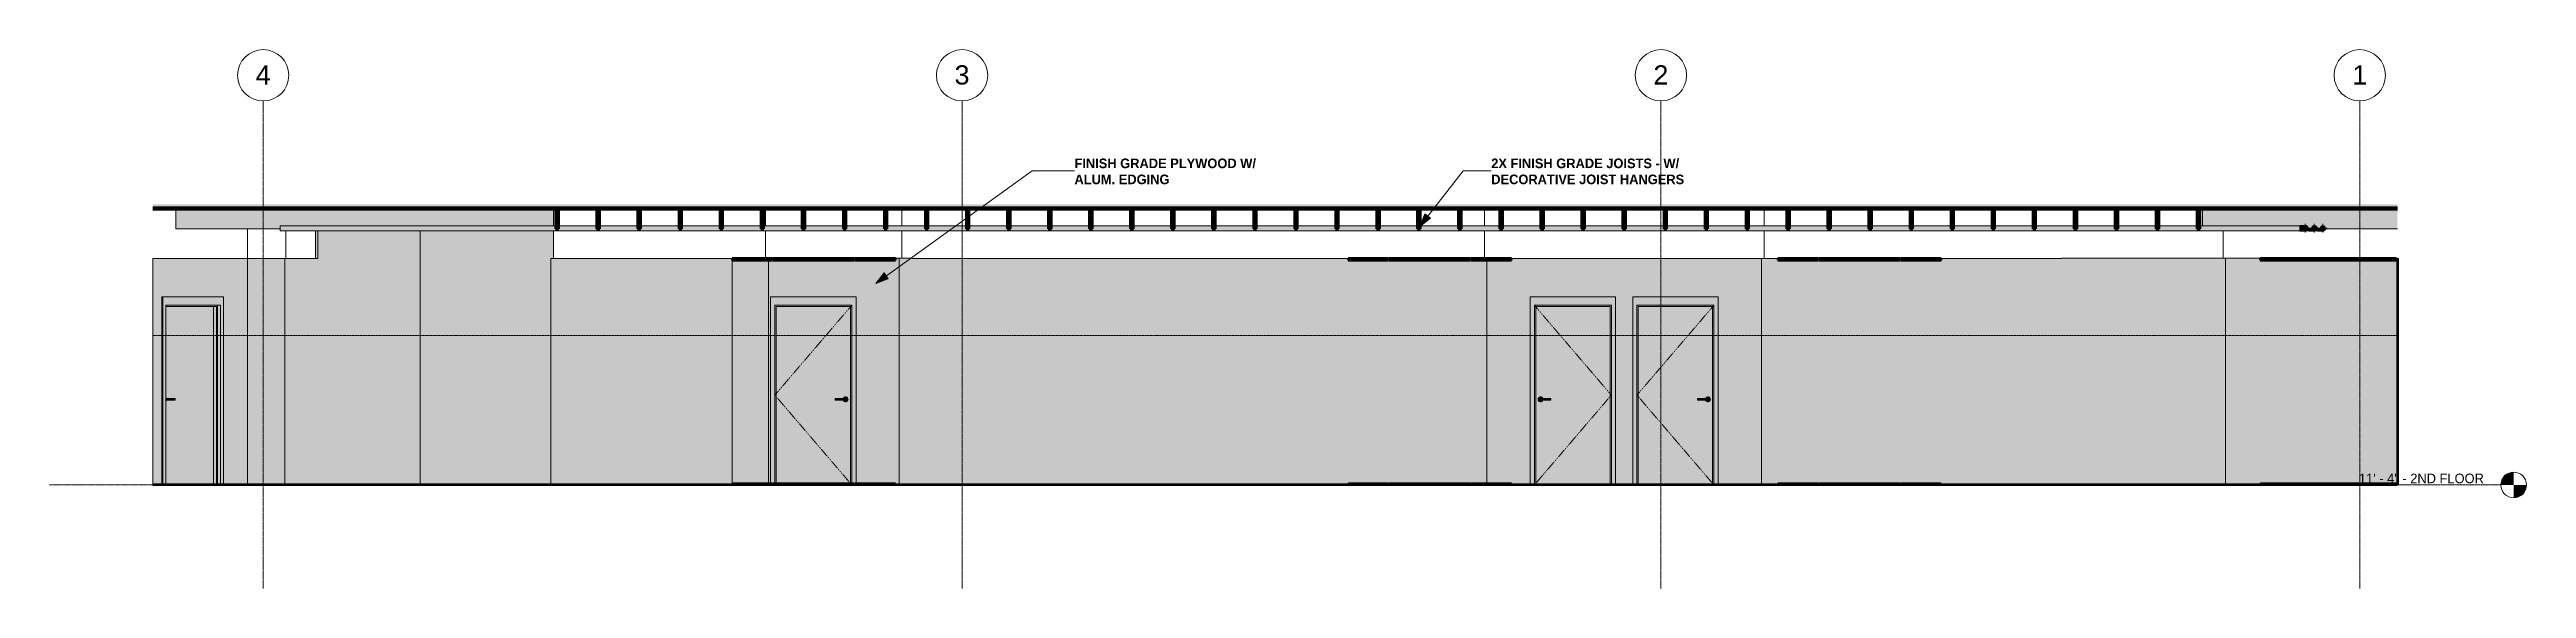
# Model space of a CAD drawing. Header units: inches. Extents: x -3547 to 1531, y 88 to 469.
# Drawn here: x -2198 to -1039, y 88 to 340 of the extents above; entities that cross this region are included whole.
import ezdxf

# ---------------------------------------------------------------- set-up
doc = ezdxf.new("R2010")
doc.units = ezdxf.units.IN
doc.header["$MEASUREMENT"] = 0
for name, pattern in [('Aligning Line 1_8_', [0.25, 0.125, -0.125]), ('Dash 1_16_', [0.125, 0.0625, -0.0625]), ('Grid Line 1_2_', [0.875, 0.5, -0.125, 0.125, -0.125])]:
    doc.linetypes.add(name, pattern=pattern)
for name, color, linetype, lineweight in [('0-2', 254, 'Continuous', 5), ('0-3', 165, 'Continuous', 5), ('0-4', 10, 'Continuous', 5), ('A-CLNG', 13, 'Continuous', 18), ('A-CLNG-1', 13, 'Continuous', 60), ('A-DOOR', 31, 'Continuous', 18), ('A-DOOR-1', 31, 'Dash 1_16_', 9), ('A-DOOR-2', 31, 'Continuous', 9), ('A-DOOR-FRAM', 31, 'Continuous', 9), ('A-DOOR-FRAM-1', 31, 'Continuous', 18), ('A-FLOR', 192, 'Continuous', 18), ('A-FLOR-1', 31, 'Continuous', 18), ('A-FLOR-2', 8, 'Continuous', 5), ('A-FLOR-3', 7, 'Continuous', 18), ('A-FLOR-4', 250, 'Continuous', 60), ('A-FLOR-5', 192, 'Continuous', 60), ('A-FLOR-LEVL', 51, 'Continuous', 9), ('A-FLOR-LEVL-1', 51, 'Grid Line 1_2_', 9), ('A-FLOR-LEVL-2', 9, 'Continuous', 9), ('A-FLOR-LEVL-3', 147, 'Continuous', 9), ('A-FLOR-MCUT-1', 7, 'Continuous', 18), ('A-FLOR-PATT-1', 253, 'Continuous', 9), ('A-WALL', 113, 'Continuous', 18), ('G-ANNO-SYMB-1', 147, 'Aligning Line 1_8_', 9), ('G-ANNO-TEXT', 231, 'Continuous', 9), ('I-WALL', 2, 'Continuous', 18), ('I-WALL-1', 2, 'Continuous', 5), ('I-WALL-2', 2, 'Continuous', 60), ('P-PIPE', 3, 'Continuous', 9), ('P-PIPE-1', 3, 'Continuous', 5), ('P-PIPE-CNTR', 3, 'Continuous', 9), ('S-BEAM', 12, 'Continuous', 9), ('S-BEAM-1', 12, 'Continuous', 60), ('S-GRID-1', 1, 'Grid Line 1_2_', 9), ('S-GRID-IDEN', 1, 'Continuous', 9), ('S-GRID-IDEN-1', 147, 'Continuous', 9)]:
    doc.layers.add(name, color=color, linetype=linetype, lineweight=lineweight)
doc.styles.add('Arial', font='arial.ttf', dxfattribs={"height": 9})
doc.styles.add('Century Gothic', font='ufonts.com_century-gothic.ttf', dxfattribs={"height": 4.5})
doc.styles.add('Century Gothic_B', font='GOTHICB.TTF', dxfattribs={"height": 4.5})
pattern_1 = [(0, (0.359, 0), (15.36, 3.84), [0.634, -10.886, 0.634, -10.886, -61.44]), (0, (0.359, 0), (15.36, 3.84), [-23.04, 0.634, -22.406, 0.634, -10.886, -26.88]), (0, (0.359, 0), (15.36, 3.84), [-57.6, 0.634, -7.046, 0.634, -18.566]), (120, (6.119, 1.92), (-11.0055376, 11.38215), [0.634, -10.886, 0.634, -10.886, -61.44]), (120, (6.119, 1.92), (-11.0055376, 11.38215), [-23.04, 0.634, -22.406, 0.634, -10.886, -26.88]), (120, (6.119, 1.92), (-11.0055376, 11.38215), [-57.6, 0.634, -7.046, 0.634, -18.566]), (240, (8.039, 9.6), (-4.3544624, -15.22215), [0.634, -10.886, 0.634, -10.886, -61.44]), (240, (8.039, 9.6), (-4.3544624, -15.22215), [-23.04, 0.634, -22.406, 0.634, -10.886, -26.88]), (240, (8.039, 9.6), (-4.3544624, -15.22215), [-57.6, 0.634, -7.046, 0.634, -18.566])]

msp = doc.modelspace()

# ---------------------------------------------------------------- texts
at = {"layer": 'A-FLOR-LEVL', "insert": (-1117.2, 141.3), "char_height": 4.5, "width": 73.629, "attachment_point": 1, "style": 'Century Gothic'}
msp.add_mtext('11\' - 4" - 2ND FLOOR', dxfattribs=at)
at = {"layer": 'G-ANNO-TEXT', "char_height": 4.5, "attachment_point": 1, "style": 'Century Gothic_B'}
for s, insert, width in [('ALUM. EDGING', (-1718.2, 281.1), 55.752), ('FINISH GRADE PLYWOOD W/', (-1718.2, 288.6), 104.232), ('2X FINISH GRADE JOISTS - W/', (-1523.2, 288.6), 106.959), ('DECORATIVE JOIST HANGERS', (-1523.2, 281.1), 107.11)]:
    msp.add_mtext(s, dxfattribs=dict(at, insert=insert, width=width))

# ---------------------------------------------------------------- blocks, each defined once
blk = doc.blocks.new('Level - Level Head - Circle-V13-Elevation 10 - c')
at = {"layer": 'A-FLOR-LEVL'}
h = blk.add_hatch(color=256, dxfattribs=at)
edge = h.paths.add_edge_path(flags=0)
edge.add_line((3553.3, 136), (3547.3, 136))
edge.add_arc((3553.3, 136), 6, 90, 180, ccw=False)
edge.add_line((3553.3, 142), (3553.3, 136))
h = blk.add_hatch(color=256, dxfattribs=at)
edge = h.paths.add_edge_path(flags=0)
edge.add_line((3553.3, 130), (3553.3, 136))
edge.add_line((3553.3, 136), (3559.3, 136))
edge.add_arc((3553.3, 136), 6, -90, 0, ccw=False)
at = {"layer": 'A-FLOR-LEVL-2'}
blk.add_circle((3553.3, 136), 6, dxfattribs=at)
blk = doc.blocks.new('CTR - 2nd Phase_rvt-2-Elevation 10 - c')
at = {"layer": 'A-FLOR-LEVL-1'}
blk.add_line((2400.3, 136), (3547.3, 136), dxfattribs=at)
at = {"layer": '0-2'}
blk.add_blockref('Level - Level Head - Circle-V13-Elevation 10 - c', (0, 0), dxfattribs=at)
at = {"layer": 'A-FLOR-LEVL', "insert": (3480.9, 141.3), "char_height": 4.5, "width": 73.629, "attachment_point": 1, "style": 'Century Gothic'}
blk.add_mtext('11\' - 4" - 2ND FLOOR', dxfattribs=at)
blk = doc.blocks.new('Level - Level Head - Circle-V14-Elevation 10 - c')
at = {"layer": 'A-FLOR-LEVL'}
h = blk.add_hatch(color=256, dxfattribs=at)
edge = h.paths.add_edge_path(flags=0)
edge.add_line((3553.3, 136), (3547.3, 136))
edge.add_arc((3553.3, 136), 6, 90, 180, ccw=False)
edge.add_line((3553.3, 142), (3553.3, 136))
h = blk.add_hatch(color=256, dxfattribs=at)
edge = h.paths.add_edge_path(flags=0)
edge.add_line((3553.3, 130), (3553.3, 136))
edge.add_line((3553.3, 136), (3559.3, 136))
edge.add_arc((3553.3, 136), 6, 270, 360, ccw=False)
at = {"layer": 'A-FLOR-LEVL-3'}
blk.add_circle((3553.3, 136), 6, dxfattribs=at)
blk = doc.blocks.new('CTR - 1st Phase - Unit Layouts_rvt-2-Elevation 10 - c')
at = {"layer": 'A-FLOR-LEVL-1'}
blk.add_line((2400.3, 136), (3547.3, 136), dxfattribs=at)
at = {"layer": '0-3'}
blk.add_blockref('Level - Level Head - Circle-V14-Elevation 10 - c', (0, 0), dxfattribs=at)
at = {"layer": 'A-FLOR-LEVL', "insert": (3480.9, 141.3), "char_height": 4.5, "width": 73.629, "attachment_point": 1, "style": 'Century Gothic'}
blk.add_mtext('11\' - 4" - 2ND FLOOR', dxfattribs=at)
blk = doc.blocks.new('Grid - Grid Head - Circle-50561-Elevation 10 - c')
at = {"layer": 'S-GRID-IDEN-1'}
for start, end in [(0, 180), (180, 360)]:
    blk.add_arc((3481.3, 327.5), 12, start, end, dxfattribs=at)
blk = doc.blocks.new('CTR - 1st Phase - Shell_rvt-2-Elevation 10 - c')
at = {"layer": 'A-FLOR-1'}
blk.add_hatch(color=256, dxfattribs=at).paths.add_polyline_path([(2547.2, 265), (3498.9, 265), (3498.9, 265.7), (2448.7, 265.7), (2448.7, 265), (2539, 265)], flags=0)
at = {"layer": 'A-FLOR-2'}
blk.add_hatch(color=256, dxfattribs=at).paths.add_polyline_path([(3466.1, 265.7), (3498.9, 265.7), (3498.9, 266), (2448.7, 266), (2448.7, 265.7), (3457.9, 265.7)], flags=0)
at = {"layer": 'A-FLOR-PATT-1'}
h = blk.add_hatch(dxfattribs=at)
h.set_pattern_fill('FP_2', color=256, style=0, pattern_type=2)
h.set_pattern_definition(pattern_1)
h.paths.add_polyline_path([(3466.1, 266), (3498.9, 266), (3498.9, 267.2), (2448.7, 267.2), (2448.7, 266), (3457.9, 266)], flags=0)
h = blk.add_hatch(dxfattribs=at)
h.set_pattern_fill('FP_2', color=256, style=0, pattern_type=2)
h.set_pattern_definition(pattern_1)
h.paths.add_polyline_path([(2973.8, 136), (3498.9, 136), (3498.9, 136), (2448.7, 136), (2448.7, 136), (2908.2, 136)], flags=0)
at = {"layer": 'A-FLOR-3'}
for p, q in [((2493, 241.9), (2493, 255.7)), ((2735.4, 265), (2735.4, 257.2)), ((2799.1, 265), (2799.1, 257.2)), ((3071.7, 265), (3071.7, 257.2)), ((3202.6, 265), (3202.6, 257.2)), ((2510.9, 254.8), (2510.9, 241.9)), ((2524.7, 254.8), (2524.7, 241.9)), ((2636.2, 254.8), (2636.2, 241.9)), ((2735.4, 254.8), (2735.4, 241.9)), ((2799.1, 254.8), (2799.1, 242)), ((3071.7, 254.8), (3071.7, 241.9)), ((3202.6, 254.8), (3202.6, 241.9)), ((3417.3, 254.8), (3417.3, 242))]:
    blk.add_line(p, q, dxfattribs=at)
at = {"layer": 'A-FLOR-4'}
for p, q in [((2448.7, 265), (3498.9, 265)), ((3498.9, 136), (2448.7, 136))]:
    blk.add_line(p, q, dxfattribs=at)
at = {"layer": 'A-FLOR-LEVL-1'}
blk.add_line((2400.3, 136), (3547.3, 136), dxfattribs=at)
at = {"layer": 'A-FLOR-MCUT-1'}
for p, q in [((3498.9, 266), (2448.7, 266)), ((3498.9, 265.7), (2448.7, 265.7))]:
    blk.add_line(p, q, dxfattribs=at)
at = {"layer": 'G-ANNO-SYMB-1'}
blk.add_line((2448.7, 205.8), (3498.9, 205.8), dxfattribs=at)
at = {"layer": 'S-GRID-1'}
for p, q in [((2500.3, 87.6), (2500.3, 315.5)), ((2827.3, 87.6), (2827.3, 315.5)), ((3154.3, 87.6), (3154.3, 315.5)), ((3481.3, 87.6), (3481.3, 315.5))]:
    blk.add_line(p, q, dxfattribs=at)
at = {"layer": '0-3'}
for name, p in [('Grid - Grid Head - Circle-50561-Elevation 10 - c', (-981, 0)), ('Grid - Grid Head - Circle-50561-Elevation 10 - c', (-654, 0)), ('Grid - Grid Head - Circle-50561-Elevation 10 - c', (-327, 0)), ('Grid - Grid Head - Circle-50561-Elevation 10 - c', (0, 0)), ('Level - Level Head - Circle-V14-Elevation 10 - c', (0, 0))]:
    blk.add_blockref(name, p, dxfattribs=at)
at = {"layer": 'A-FLOR-LEVL', "insert": (3480.9, 141.3), "char_height": 4.5, "width": 73.629, "attachment_point": 1, "style": 'Century Gothic'}
blk.add_mtext('11\' - 4" - 2ND FLOOR', dxfattribs=at)
at = {"layer": 'S-GRID-IDEN', "char_height": 9, "width": 8.484, "attachment_point": 1, "style": 'Arial'}
for s, insert in [('4', (2496.8, 332.2)), ('3', (2823.8, 332.2)), ('2', (3150.8, 332.2)), ('1', (3477.8, 332.2))]:
    blk.add_mtext(s, dxfattribs=dict(at, insert=insert))
blk = doc.blocks.new('CTR - 1st Phase -Stairs _ Elevators_rvt-2-Elevation 10 - c')
at = {"layer": 'A-FLOR-LEVL-1'}
blk.add_line((2400.3, 136), (3547.3, 136), dxfattribs=at)
at = {"layer": '0-3'}
blk.add_blockref('Level - Level Head - Circle-V14-Elevation 10 - c', (0, 0), dxfattribs=at)
at = {"layer": 'A-FLOR-LEVL', "insert": (3480.9, 141.3), "char_height": 4.5, "width": 73.629, "attachment_point": 1, "style": 'Century Gothic'}
blk.add_mtext('11\' - 4" - 2ND FLOOR', dxfattribs=at)
blk = doc.blocks.new('HOLLOW METAL - UNIT DOOR-1759144-Elevation 10 - c')
at = {"layer": 'A-DOOR'}
for points in [[(2477.1, 136), (2477.1, 219.4), (2454.8, 219.4), (2454.8, 176.8), (2454.9, 176.6), (2455, 176.4), (2459, 176.4), (2459, 176.3), (2459.1, 176.3), (2459.2, 176.1), (2459.2, 175.9), (2459.1, 175.7), (2459, 175.7), (2459, 175.6), (2458.9, 175.6), (2455, 175.6), (2454.9, 175.4), (2454.8, 175.2), (2454.8, 136)], [(2454.8, 176), (2454.9, 176.2), (2455, 176.3), (2455.1, 176.4), (2455, 176.4), (2454.8, 176.4), (2454.8, 176)], [(2454.8, 175.6), (2455.1, 175.6), (2455, 175.7), (2454.9, 175.7), (2454.9, 175.9), (2454.8, 176), (2454.8, 176), (2454.8, 175.6)], [(2456, 175.6), (2456.1, 175.6), (2456.1, 175.7), (2456.2, 175.7), (2456.2, 175.9), (2456.2, 176), (2454.8, 176), (2454.9, 175.8), (2455, 175.7), (2455.1, 175.6), (2455.2, 175.6), (2455.3, 175.6), (2455.5, 175.6), (2455.8, 175.6), (2455.9, 175.6)], [(2456.1, 176), (2456.2, 176), (2456.2, 176.2), (2456.1, 176.3), (2456, 176.4), (2455.9, 176.4), (2455.8, 176.4), (2455.5, 176.4), (2455.3, 176.4), (2455.1, 176.4), (2455, 176.4), (2455, 176.3), (2454.9, 176.3), (2454.9, 176.1), (2454.9, 176), (2455.9, 176)], [(2456.9, 176), (2459.2, 176), (2459.1, 176.2), (2459, 176.3), (2459, 176.4), (2458.9, 176.4), (2456, 176.4), (2456.1, 176.3), (2456.2, 176.3), (2456.2, 176.1), (2456.2, 176)], [(2456.2, 175.6), (2459, 175.6), (2459, 175.7), (2459.1, 175.7), (2459.2, 175.9), (2459.2, 176), (2456.2, 176), (2456.2, 175.8), (2456.1, 175.7), (2456, 175.6), (2456, 175.6), (2456.2, 175.6)]]:
    blk.add_hatch(color=256, dxfattribs=at).paths.add_polyline_path(points, flags=0)
h = blk.add_hatch(color=256, dxfattribs=at)
h.paths.add_polyline_path([(2454.8, 175.2), (2454.8, 175.2), (2454.9, 175.4), (2455, 175.6), (2454.8, 175.6), (2454.8, 175.2)], flags=0)
h.paths.add_polyline_path([(2454.8, 176.4), (2455, 176.4), (2454.9, 176.6), (2454.8, 176.8), (2454.8, 176.5)], flags=0)
at = {"layer": 'A-DOOR-FRAM-1'}
for points in [[(2453.4, 136), (2453.4, 224), (2452.9, 224), (2452.9, 136)], [(2480.3, 136), (2481.7, 136), (2481.7, 224), (2453.4, 224), (2453.4, 136), (2454.8, 136), (2454.8, 220), (2480.3, 220), (2480.3, 168.8)], [(2478.9, 136), (2478.9, 220), (2454.8, 220), (2454.8, 219.4), (2478.5, 219.4), (2478.5, 136)], [(2478.5, 136), (2478.5, 219.4), (2477.1, 219.4), (2477.1, 136), (2477.6, 136)], [(2480.3, 136), (2480.3, 220), (2478.9, 220), (2478.9, 136)]]:
    blk.add_hatch(color=256, dxfattribs=at).paths.add_polyline_path(points, flags=0)
at = {"layer": 'A-DOOR-2'}
for p, q in [((2455.1, 176.4), (2454.8, 176.4)), ((2454.8, 175.6), (2455.1, 175.6)), ((2458.9, 176.4), (2456, 176.4)), ((2456, 175.6), (2458.9, 175.6))]:
    blk.add_line(p, q, dxfattribs=at)
at = {"layer": 'A-DOOR-2', "flags": 128}
for points in [[(2456, 176.4), (2455.6, 176.4), (2455.2, 176.4), (2455.1, 176.4)], [(2455.1, 175.6), (2455.5, 175.6), (2455.9, 175.6), (2456, 175.6)]]:
    blk.add_lwpolyline(points, dxfattribs=at)
at = {"layer": 'A-DOOR-2'}
for centre, major_axis, start_param, end_param in [((2454.2, 176), (0, 1.18), 5.055073, 5.497787), ((2454.2, 176), (0, 1.18), 3.926991, 4.371381), ((2458.9, 176), (0, 0.394), 4.712389, 6.283185), ((2458.9, 176), (0, 0.394), 3.141593, 4.712389)]:
    blk.add_ellipse(centre, major_axis=major_axis, ratio=0.707107, start_param=start_param, end_param=end_param, dxfattribs=at)
at = {"layer": 'A-DOOR-FRAM'}
for p, q in [((2453.4, 224), (2452.9, 224)), ((2481.7, 224), (2453.4, 224)), ((2453.4, 224), (2453.4, 136)), ((2481.7, 224), (2481.7, 136)), ((2454.8, 220), (2480.3, 220)), ((2454.8, 136), (2454.8, 220)), ((2454.8, 219.4), (2478.5, 219.4)), ((2477.1, 219.4), (2477.1, 136)), ((2478.5, 219.4), (2478.5, 136)), ((2478.9, 220), (2478.9, 136)), ((2480.3, 220), (2480.3, 136))]:
    blk.add_line(p, q, dxfattribs=at)
blk = doc.blocks.new('HOLLOW METAL - UNIT DOOR-V5-Elevation 10 - c')
at = {"layer": 'A-DOOR'}
h = blk.add_hatch(color=256, dxfattribs=at)
h.paths.add_polyline_path([(3105.1, 136), (3130.5, 136), (3130.5, 219.4), (3095.7, 219.4), (3095.7, 136)], flags=0)
h.paths.add_polyline_path([(3098, 174.8), (3097.7, 174.9), (3097.4, 175), (3097.1, 175.2), (3097, 175.4), (3096.8, 175.7), (3096.8, 176), (3096.8, 176.3), (3097, 176.6), (3097.1, 176.8), (3097.4, 177), (3097.7, 177.1), (3098, 177.2), (3098.3, 177.1), (3098.6, 177), (3098.8, 176.8), (3099, 176.6), (3099.1, 176.4), (3102.8, 176.4), (3102.8, 175.6), (3099.1, 175.6), (3099, 175.3), (3098.8, 175.2), (3098.6, 175), (3098.3, 174.9)], flags=0)
h = blk.add_hatch(color=256, dxfattribs=at)
h.paths.add_polyline_path([(3097.8, 175.7), (3097.7, 175.9), (3097.7, 175.9), (3097.7, 176), (3097.7, 176.1), (3097.8, 176.3), (3097.8, 176.3), (3097.7, 176), (3097.8, 175.7)], flags=0)
h.paths.add_polyline_path([(3098, 174.8), (3098.3, 174.9), (3098.6, 175), (3098.8, 175.2), (3099, 175.4), (3099.1, 175.6), (3098, 175.6), (3097.8, 175.7), (3097.8, 175.7), (3097.7, 176), (3097.8, 176.3), (3097.9, 176.4), (3098, 176.4), (3098.2, 176.4), (3098.3, 176.4), (3099.1, 176.4), (3099, 176.7), (3098.8, 176.8), (3098.6, 177), (3098.3, 177.1), (3098, 177.2), (3097.7, 177.1), (3097.3, 177), (3097.1, 176.8), (3097, 176.6), (3096.8, 176.3), (3096.8, 176), (3096.8, 175.7), (3097, 175.4), (3097.1, 175.2), (3097.4, 175), (3097.7, 174.9)], flags=0)
h = blk.add_hatch(color=256, dxfattribs=at)
h.paths.add_polyline_path([(3097.8, 176.3), (3097.7, 176.1), (3097.7, 176.1), (3097.7, 176), (3097.7, 176), (3097.8, 176.3)], flags=0)
h.paths.add_polyline_path([(3098, 176), (3098.7, 176), (3098.7, 176.4), (3098.6, 176.4), (3098.1, 176.4), (3098.1, 176.4), (3097.9, 176.4), (3097.8, 176.3), (3097.8, 176.3), (3097.7, 176), (3098, 176)], flags=0)
for points in [[(3098.7, 175.6), (3098.7, 176), (3097.7, 176), (3097.7, 175.8), (3097.8, 175.7), (3097.8, 175.7), (3097.9, 175.6), (3098, 175.6), (3098.2, 175.6), (3098.3, 175.6), (3098.6, 175.6)], [(3101, 176), (3102.8, 176), (3102.8, 176.4), (3098.7, 176.4), (3098.7, 176), (3100, 176)], [(3099.1, 175.6), (3102.8, 175.6), (3102.8, 176), (3098.7, 176), (3098.7, 175.6), (3099, 175.6)]]:
    blk.add_hatch(color=256, dxfattribs=at).paths.add_polyline_path(points, flags=0)
at = {"layer": 'A-DOOR-FRAM-1'}
for points in [[(3093.1, 136), (3095.1, 136), (3095.1, 220), (3131.1, 220), (3131.1, 136), (3133.1, 136), (3133.1, 224), (3093.1, 224), (3093.1, 168.8)], [(3095.7, 136), (3095.7, 219.4), (3130.5, 219.4), (3130.5, 136), (3131.1, 136), (3131.1, 220), (3095.1, 220), (3095.1, 136)]]:
    blk.add_hatch(color=256, dxfattribs=at).paths.add_polyline_path(points, flags=0)
at = {"layer": 'A-DOOR-1'}
for p, q in [((3095.1, 220), (3131.1, 178)), ((3131.1, 178), (3095.1, 136))]:
    blk.add_line(p, q, dxfattribs=at)
at = {"layer": 'A-DOOR-2'}
for p, q in [((3102.8, 176.4), (3098.7, 176.4)), ((3098.7, 175.6), (3102.8, 175.6)), ((3102.8, 176.4), (3102.8, 176)), ((3102.8, 176), (3102.8, 175.6))]:
    blk.add_line(p, q, dxfattribs=at)
at = {"layer": 'A-DOOR-2', "flags": 128}
for points in [[(3098.7, 176.4), (3098.3, 176.4), (3098.1, 176.4), (3098.1, 176.4)], [(3098.1, 175.6), (3098.2, 175.6), (3098.6, 175.6), (3098.7, 175.6)]]:
    blk.add_lwpolyline(points, dxfattribs=at)
at = {"layer": 'A-DOOR-2'}
for start, end in [(19.6343, 180), (180, 340.4367)]:
    blk.add_arc((3098, 176), 1.18, start, end, dxfattribs=at)
at = {"layer": 'A-DOOR-FRAM'}
for p, q in [((3133.1, 224), (3093.1, 224)), ((3093.1, 224), (3093.1, 136)), ((3133.1, 224), (3133.1, 136)), ((3095.1, 220), (3131.1, 220)), ((3095.1, 136), (3095.1, 220)), ((3095.7, 219.4), (3130.5, 219.4)), ((3095.7, 136), (3095.7, 219.4)), ((3130.5, 219.4), (3130.5, 136)), ((3131.1, 220), (3131.1, 136))]:
    blk.add_line(p, q, dxfattribs=at)
blk = doc.blocks.new('HOLLOW METAL - UNIT DOOR-1758958-Elevation 10 - c')
at = {"layer": 'A-DOOR'}
h = blk.add_hatch(color=256, dxfattribs=at)
h.paths.add_polyline_path([(3170.7, 136), (3178.5, 136), (3178.5, 219.4), (3143.7, 219.4), (3143.7, 136)], flags=0)
h.paths.add_polyline_path([(3176.3, 174.8), (3176, 174.9), (3175.7, 175), (3175.4, 175.2), (3175.2, 175.4), (3175.2, 175.6), (3171.4, 175.6), (3171.4, 176.4), (3175.2, 176.4), (3175.2, 176.6), (3175.4, 176.8), (3175.7, 177), (3176, 177.1), (3176.3, 177.2), (3176.6, 177.1), (3176.9, 177), (3177.1, 176.8), (3177.3, 176.6), (3177.4, 176.3), (3177.5, 176), (3177.4, 175.7), (3177.3, 175.4), (3177.1, 175.2), (3176.9, 175), (3176.6, 174.9)], flags=0)
for points in [[(3171.4, 176), (3175.6, 176), (3175.6, 176.4), (3171.4, 176.4), (3171.4, 176.1)], [(3175.1, 175.6), (3175.6, 175.6), (3175.6, 176), (3171.4, 176), (3171.4, 175.6), (3175.1, 175.6)], [(3175.9, 176), (3176.6, 176), (3176.5, 176.1), (3176.5, 176.3), (3176.4, 176.3), (3176.3, 176.4), (3176.3, 176.4), (3176.1, 176.4), (3176, 176.4), (3175.6, 176.4), (3175.6, 176), (3175.8, 176)]]:
    blk.add_hatch(color=256, dxfattribs=at).paths.add_polyline_path(points, flags=0)
h = blk.add_hatch(color=256, dxfattribs=at)
h.paths.add_polyline_path([(3176.4, 176.3), (3176.5, 176.1), (3176.6, 176.1), (3176.6, 176), (3176.5, 175.8), (3176.5, 175.7), (3176.5, 175.8), (3176.5, 176), (3176.5, 176.3)], flags=0)
h.paths.add_polyline_path([(3176.3, 174.8), (3176.6, 174.9), (3176.9, 175), (3177.1, 175.2), (3177.3, 175.4), (3177.4, 175.7), (3177.5, 176), (3177.4, 176.3), (3177.3, 176.6), (3177.1, 176.8), (3176.9, 177), (3176.6, 177.1), (3176.3, 177.2), (3176, 177.1), (3175.6, 177), (3175.4, 176.8), (3175.2, 176.6), (3175.2, 176.4), (3176.2, 176.4), (3176.2, 176.4), (3176.3, 176.4), (3176.4, 176.3), (3176.4, 176.3), (3176.5, 176), (3176.4, 175.7), (3176.3, 175.6), (3176.2, 175.6), (3176.1, 175.6), (3176, 175.6), (3175.2, 175.6), (3175.2, 175.4), (3175.4, 175.2), (3175.7, 175), (3176, 174.9)], flags=0)
h = blk.add_hatch(color=256, dxfattribs=at)
h.paths.add_polyline_path([(3176.4, 175.7), (3176.5, 175.9), (3176.6, 175.9), (3176.6, 176), (3176.5, 176), (3176.5, 175.7)], flags=0)
h.paths.add_polyline_path([(3175.6, 175.6), (3175.6, 175.6), (3176.3, 175.6), (3176.4, 175.7), (3176.4, 175.7), (3176.5, 176), (3175.6, 176), (3175.6, 175.6)], flags=0)
at = {"layer": 'A-DOOR-FRAM-1'}
for points in [[(3181.1, 136), (3181.1, 224), (3141.1, 224), (3141.1, 136), (3143.1, 136), (3143.1, 220), (3179.1, 220), (3179.1, 136)], [(3143.1, 136), (3143.7, 136), (3143.7, 219.4), (3178.5, 219.4), (3178.5, 136), (3179.1, 136), (3179.1, 220), (3143.1, 220), (3143.1, 201.6)]]:
    blk.add_hatch(color=256, dxfattribs=at).paths.add_polyline_path(points, flags=0)
at = {"layer": 'A-DOOR-1'}
for p, q in [((3179.1, 220), (3143.1, 178)), ((3143.1, 178), (3179.1, 136))]:
    blk.add_line(p, q, dxfattribs=at)
at = {"layer": 'A-DOOR-2'}
for p, q in [((3175.6, 176.4), (3171.4, 176.4)), ((3171.4, 176), (3171.4, 176.4)), ((3171.4, 175.6), (3171.4, 176)), ((3171.4, 175.6), (3175.6, 175.6))]:
    blk.add_line(p, q, dxfattribs=at)
at = {"layer": 'A-DOOR-2', "flags": 128}
for points in [[(3176.2, 176.4), (3176, 176.4), (3175.6, 176.4), (3175.6, 176.4)], [(3175.6, 175.6), (3176, 175.6), (3176.2, 175.6), (3176.2, 175.6)]]:
    blk.add_lwpolyline(points, dxfattribs=at)
at = {"layer": 'A-DOOR-2'}
for start, end in [(0, 160.3657), (199.5633, 0)]:
    blk.add_arc((3176.3, 176), 1.18, start, end, dxfattribs=at)
at = {"layer": 'A-DOOR-FRAM'}
for p, q in [((3141.1, 136), (3141.1, 224)), ((3181.1, 224), (3141.1, 224)), ((3181.1, 136), (3181.1, 224)), ((3143.1, 136), (3143.1, 220)), ((3143.1, 220), (3179.1, 220)), ((3143.7, 136), (3143.7, 219.4)), ((3143.7, 219.4), (3178.5, 219.4)), ((3178.5, 219.4), (3178.5, 136)), ((3179.1, 220), (3179.1, 136))]:
    blk.add_line(p, q, dxfattribs=at)
blk = doc.blocks.new('HOLLOW METAL - UNIT DOOR-2058840-Elevation 10 - c')
at = {"layer": 'A-DOOR'}
h = blk.add_hatch(color=256, dxfattribs=at)
h.paths.add_polyline_path([(2775.1, 136.5), (2775.1, 219.4), (2740.3, 219.4), (2740.3, 136.5), (2744.1, 136.5)], flags=0)
h.paths.add_polyline_path([(2772.8, 174.8), (2772.5, 174.9), (2772.3, 175), (2772, 175.2), (2771.8, 175.4), (2771.7, 175.6), (2768, 175.6), (2768, 176.4), (2771.7, 176.4), (2771.8, 176.6), (2772, 176.8), (2772.3, 177), (2772.5, 177.1), (2772.8, 177.2), (2773.1, 177.1), (2773.5, 177), (2773.7, 176.8), (2773.9, 176.6), (2774, 176.3), (2774, 176), (2774, 175.7), (2773.8, 175.4), (2773.7, 175.2), (2773.4, 175), (2773.1, 174.9)], flags=0)
for points in [[(2768.7, 176), (2772.2, 176), (2772.2, 176.4), (2768, 176.4), (2768, 176)], [(2771.7, 175.6), (2772.2, 175.6), (2772.2, 176), (2768, 176), (2768, 175.6), (2771.7, 175.6)], [(2772.8, 174.8), (2773.1, 174.9), (2773.4, 175), (2773.7, 175.2), (2773.9, 175.4), (2774, 175.7), (2774, 176), (2774, 176.3), (2773.8, 176.6), (2773.7, 176.8), (2773.4, 177), (2773.1, 177.1), (2772.8, 177.2), (2772.5, 177.1), (2772.2, 177), (2772, 176.8), (2771.8, 176.6), (2771.8, 176.4), (2772.8, 176.4), (2772.8, 176.4), (2772.9, 176.4), (2773, 176.3), (2773, 176.2), (2773.1, 176.1), (2773.1, 176.1), (2773.1, 176), (2773.1, 175.8), (2773, 175.7), (2773, 175.7), (2772.9, 175.6), (2772.8, 175.6), (2772.6, 175.6), (2772.6, 175.6), (2771.7, 175.6), (2771.8, 175.4), (2772, 175.2), (2772.3, 175), (2772.5, 174.9), (2772.8, 174.8)], [(2772.9, 176), (2773.1, 176), (2773.1, 176.1), (2773, 176.3), (2773, 176.3), (2772.9, 176.4), (2772.8, 176.4), (2772.7, 176.4), (2772.5, 176.4), (2772.2, 176.4), (2772.2, 176), (2772.9, 176)]]:
    blk.add_hatch(color=256, dxfattribs=at).paths.add_polyline_path(points, flags=0)
h = blk.add_hatch(color=256, dxfattribs=at)
h.paths.add_polyline_path([(2773, 175.7), (2773.1, 175.9), (2773.1, 175.9), (2773.1, 176), (2773.1, 176), (2773, 175.7)], flags=0)
h.paths.add_polyline_path([(2772.2, 175.6), (2772.2, 175.6), (2772.8, 175.6), (2773, 175.7), (2773, 175.7), (2773.1, 176), (2772.2, 176), (2772.2, 175.6)], flags=0)
at = {"layer": 'A-DOOR-FRAM-1'}
for points in [[(2738.9, 136), (2738.9, 136.5), (2739.7, 136.5), (2739.7, 220), (2775.7, 220), (2775.7, 136.5), (2777, 136.5), (2777, 136), (2777.3, 136), (2777.3, 136.5), (2777.7, 136.5), (2777.7, 224), (2737.7, 224), (2737.7, 136.5), (2738.6, 136.5), (2738.6, 136)], [(2739.7, 136.5), (2740.3, 136.5), (2740.3, 219.4), (2775.1, 219.4), (2775.1, 136.5), (2775.7, 136.5), (2775.7, 220), (2739.7, 220), (2739.7, 136.5)]]:
    blk.add_hatch(color=256, dxfattribs=at).paths.add_polyline_path(points, flags=0)
at = {"layer": 'A-DOOR-1'}
for p, q in [((2775.7, 220), (2739.7, 178)), ((2739.7, 178), (2775.3, 136.5))]:
    blk.add_line(p, q, dxfattribs=at)
at = {"layer": 'A-DOOR-2'}
for p, q in [((2772.2, 176.4), (2768, 176.4)), ((2768, 176), (2768, 176.4)), ((2768, 175.6), (2768, 176)), ((2768, 175.6), (2772.2, 175.6))]:
    blk.add_line(p, q, dxfattribs=at)
at = {"layer": 'A-DOOR-2', "flags": 128}
for points in [[(2772.7, 176.4), (2772.6, 176.4), (2772.2, 176.4), (2772.2, 176.4)], [(2772.2, 175.6), (2772.6, 175.6), (2772.7, 175.6), (2772.7, 175.6)]]:
    blk.add_lwpolyline(points, dxfattribs=at)
at = {"layer": 'A-DOOR-2'}
for start, end in [(0, 160.3657), (199.5633, 0)]:
    blk.add_arc((2772.8, 176), 1.18, start, end, dxfattribs=at)
at = {"layer": 'A-DOOR-FRAM'}
for p, q in [((2739.7, 136.5), (2739.7, 220)), ((2739.7, 220), (2775.7, 220)), ((2740.3, 136.5), (2740.3, 219.4)), ((2740.3, 219.4), (2775.1, 219.4)), ((2775.1, 219.4), (2775.1, 136.5)), ((2775.7, 220), (2775.7, 136.5))]:
    blk.add_line(p, q, dxfattribs=at)
blk = doc.blocks.new('Dimension Lumber - 2x10-2055076-Elevation 10 - c')
at = {"layer": 'S-BEAM'}
blk.add_hatch(color=256, dxfattribs=at).paths.add_polyline_path([(3387.2, 255.7), (3387.4, 255.7), (3387.4, 265), (3385.9, 265), (3385.9, 255.7), (3386.1, 255.7)], flags=0)
at = {"layer": 'S-BEAM-1'}
for p, q in [((3387.4, 265), (3385.9, 265)), ((3385.9, 265), (3385.9, 255.7)), ((3385.9, 255.7), (3387.4, 255.7)), ((3387.4, 255.7), (3387.4, 265))]:
    blk.add_line(p, q, dxfattribs=at)
blk = doc.blocks.new('Dimension Lumber - 2x10-2055077-Elevation 10 - c')
at = {"layer": 'S-BEAM'}
blk.add_hatch(color=256, dxfattribs=at).paths.add_polyline_path([(3251.5, 255.7), (3253, 255.8), (3253, 265), (3251.5, 265), (3251.5, 255.8)], flags=0)
at = {"layer": 'S-BEAM-1'}
for p, q in [((3253, 265), (3251.5, 265)), ((3251.5, 265), (3251.5, 255.7)), ((3251.5, 255.7), (3253, 255.7)), ((3253, 255.7), (3253, 265))]:
    blk.add_line(p, q, dxfattribs=at)
blk = doc.blocks.new('Dimension Lumber - 2x10-V6-Elevation 10 - c')
at = {"layer": 'S-BEAM'}
blk.add_hatch(color=256, dxfattribs=at).paths.add_polyline_path([(3194, 255.7), (3195.5, 255.7), (3195.5, 265), (3194, 265), (3194, 255.8)], flags=0)
at = {"layer": 'S-BEAM-1'}
for p, q in [((3195.5, 265), (3194, 265)), ((3194, 265), (3194, 255.7)), ((3194, 255.7), (3195.5, 255.7)), ((3195.5, 255.7), (3195.5, 265))]:
    blk.add_line(p, q, dxfattribs=at)
blk = doc.blocks.new('Dimension Lumber - 2x10-2055079-Elevation 10 - c')
at = {"layer": 'S-BEAM'}
blk.add_hatch(color=256, dxfattribs=at).paths.add_polyline_path([(3078.8, 255.7), (3080.3, 255.7), (3080.3, 265), (3078.8, 265), (3078.8, 255.8)], flags=0)
at = {"layer": 'S-BEAM-1'}
for p, q in [((3080.3, 265), (3078.8, 265)), ((3078.8, 265), (3078.8, 255.7)), ((3078.8, 255.7), (3080.3, 255.7)), ((3080.3, 255.7), (3080.3, 265))]:
    blk.add_line(p, q, dxfattribs=at)
blk = doc.blocks.new('Dimension Lumber - 2x10-2055078-Elevation 10 - c')
at = {"layer": 'S-BEAM'}
blk.add_hatch(color=256, dxfattribs=at).paths.add_polyline_path([(3021.2, 255.7), (3022.7, 255.7), (3022.7, 265), (3021.2, 265), (3021.2, 255.8)], flags=0)
at = {"layer": 'S-BEAM-1'}
for p, q in [((3022.7, 265), (3021.2, 265)), ((3021.2, 265), (3021.2, 255.7)), ((3021.2, 255.7), (3022.7, 255.7)), ((3022.7, 255.7), (3022.7, 265))]:
    blk.add_line(p, q, dxfattribs=at)
blk = doc.blocks.new('Dimension Lumber - 2x10-2056818-Elevation 10 - c')
at = {"layer": 'S-BEAM'}
h = blk.add_hatch(color=256, dxfattribs=at)
h.paths.add_polyline_path([(3455.7, 257.3), (3455.3, 257.3), (3455.4, 257.3), (3455.6, 257.3)], flags=0)
h.paths.add_polyline_path([(3458.8, 255.7), (3458.8, 256), (3458.9, 256.3), (3459, 256.6), (3459.2, 256.8), (3459.4, 257), (3459.7, 257.1), (3460, 257.2), (3460.3, 257.1), (3460.6, 257), (3460.8, 256.8), (3461, 256.6), (3461.1, 256.3), (3461.2, 256), (3461.2, 255.7), (3462.8, 255.7), (3462.8, 256), (3462.9, 256.3), (3463, 256.6), (3463.2, 256.8), (3463.4, 257), (3463.7, 257.1), (3464.1, 257.2), (3464.3, 257.1), (3464.6, 257), (3464.8, 256.8), (3465, 256.6), (3465.1, 256.3), (3465.2, 256), (3465.2, 255.7), (3498.9, 255.7), (3498.9, 265), (3407.7, 265), (3407.7, 257.2), (3453.2, 257.2), (3453.2, 257.3), (3455.9, 257.3), (3456.1, 257.3), (3456.4, 257.2), (3456.7, 256.9), (3456.9, 256.7), (3457.1, 256.3), (3457.1, 256), (3457.1, 255.7), (3458.8, 255.7)], flags=0)
for p, q in [((3407.7, 257.2), (3407.7, 265)), ((3458.8, 255.7), (3457.1, 255.7)), ((3462.8, 255.7), (3461.2, 255.7)), ((3498.9, 255.7), (3465.2, 255.7))]:
    blk.add_line(p, q, dxfattribs=at)
blk = doc.blocks.new('Dimension Lumber - 2x10-2069432-Elevation 10 - c')
at = {"layer": 'S-BEAM'}
blk.add_hatch(color=256, dxfattribs=at).paths.add_polyline_path([(2459.4, 255.7), (2508.2, 255.7), (2508.2, 257.2), (2636.2, 257.2), (2636.2, 265), (2459.4, 265)], flags=0)
for p, q in [((2459.4, 255.7), (2459.4, 265)), ((2459.4, 255.7), (2508.2, 255.7)), ((2636.2, 265), (2636.2, 257.2))]:
    blk.add_line(p, q, dxfattribs=at)
blk = doc.blocks.new('Elbow - PVC - Sch 40 - Standard-2079255-Elevation 10 - c')
at = {"layer": 'P-PIPE'}
for points in [[(3462.6, 254.7), (3462.6, 255.7), (3461.5, 255.7), (3461.5, 254.7), (3462, 254.7)], [(3462.6, 254.7), (3463.9, 254.7), (3463.6, 254.7), (3463.3, 254.9), (3463, 255.1), (3462.8, 255.4), (3462.7, 255.7), (3462.7, 255.7), (3462.6, 255.7), (3462.6, 254.7)], [(3464, 254.7), (3464.3, 254.7), (3464.7, 254.9), (3465, 255), (3465.2, 255.4), (3465.3, 255.7), (3465.3, 255.7), (3465.2, 255.7), (3465.1, 255.7), (3465, 255.4), (3464.8, 255.2), (3464.6, 255), (3464.3, 254.9), (3464, 254.8), (3463.6, 254.9), (3463.4, 255), (3463.2, 255.2), (3463, 255.4), (3462.8, 255.7), (3462.7, 255.7), (3462.7, 255.7), (3462.9, 255.3), (3463.1, 255), (3463.4, 254.8), (3463.7, 254.7)]]:
    blk.add_hatch(color=256, dxfattribs=at).paths.add_polyline_path(points, flags=0)
for q in [(3461.5, 255.7), (3462.6, 254.7)]:
    blk.add_line((3461.5, 254.7), q, dxfattribs=at)
at = {"layer": 'P-PIPE', "flags": 128}
for points in [[(3465.3, 255.7), (3465.3, 255.7), (3465.3, 255.6), (3465.3, 255.6), (3465.3, 255.5), (3465.2, 255.5), (3465.2, 255.4), (3465.2, 255.4), (3465.2, 255.3), (3465.1, 255.3), (3465.1, 255.2), (3465.1, 255.2), (3465, 255.2), (3465, 255.1), (3465, 255.1), (3464.9, 255), (3464.9, 255), (3464.9, 255), (3464.8, 254.9), (3464.8, 254.9), (3464.7, 254.9), (3464.7, 254.8), (3464.6, 254.8), (3464.6, 254.8), (3464.5, 254.8), (3464.5, 254.7), (3464.4, 254.7), (3464.4, 254.7), (3464.3, 254.7), (3464.3, 254.7), (3464.2, 254.7), (3464.2, 254.7), (3464.1, 254.7), (3464.1, 254.7), (3464, 254.7), (3464, 254.7)], [(3464, 254.7), (3464, 254.7), (3464, 254.7), (3464, 254.7), (3464, 254.7), (3464, 254.7), (3464, 254.7), (3463.9, 254.7), (3463.9, 254.7), (3463.9, 254.7), (3463.9, 254.7), (3463.9, 254.7), (3463.8, 254.7), (3463.8, 254.7), (3463.8, 254.7), (3463.8, 254.7), (3463.7, 254.7), (3463.7, 254.7), (3463.7, 254.7), (3463.6, 254.7), (3463.6, 254.7), (3463.5, 254.7), (3463.5, 254.7), (3463.5, 254.7), (3463.4, 254.7), (3463.4, 254.7), (3463.3, 254.7), (3463.3, 254.7), (3463.2, 254.7), (3463.2, 254.7), (3463.1, 254.7), (3463.1, 254.7), (3463, 254.7), (3463, 254.7), (3462.9, 254.7), (3462.9, 254.7), (3462.8, 254.7), (3462.7, 254.7), (3462.7, 254.7), (3462.6, 254.7), (3462.6, 254.7)]]:
    blk.add_lwpolyline(points, dxfattribs=at)
at = {"layer": 'P-PIPE'}
blk.add_arc((3464, 256), 1.34, 190.7804, 349.2196, dxfattribs=at)
blk = doc.blocks.new('Elbow - PVC - Sch 40 - Standard-V7-Elevation 10 - c')
at = {"layer": 'P-PIPE'}
for points in [[(3457.9, 254.7), (3458.6, 254.7), (3458.6, 255.7), (3457.5, 255.7), (3457.5, 254.7)], [(3458.6, 254.7), (3459.9, 254.7), (3459.7, 254.7), (3459.3, 254.9), (3459, 255.1), (3458.8, 255.4), (3458.7, 255.7), (3458.7, 255.7), (3458.6, 255.7), (3458.6, 254.7)], [(3460, 254.7), (3460.3, 254.7), (3460.7, 254.9), (3461, 255.1), (3461.2, 255.4), (3461.3, 255.7), (3461.3, 255.7), (3461.2, 255.7), (3461.1, 255.7), (3461, 255.4), (3460.8, 255.2), (3460.6, 255), (3460.3, 254.9), (3460, 254.8), (3459.6, 254.9), (3459.4, 255), (3459.2, 255.2), (3458.9, 255.5), (3458.8, 255.7), (3458.7, 255.7), (3458.7, 255.7), (3458.9, 255.3), (3459, 255), (3459.4, 254.8), (3459.7, 254.7), (3460, 254.7)]]:
    blk.add_hatch(color=256, dxfattribs=at).paths.add_polyline_path(points, flags=0)
for q in [(3457.5, 255.7), (3458.6, 254.7)]:
    blk.add_line((3457.5, 254.7), q, dxfattribs=at)
at = {"layer": 'P-PIPE', "flags": 128}
for points in [[(3459.8, 257.3), (3459.8, 257.3), (3459.8, 257.3), (3459.8, 257.3), (3459.9, 257.3), (3459.9, 257.3), (3459.9, 257.3), (3459.9, 257.3), (3459.9, 257.3), (3460, 257.3), (3460, 257.3), (3460, 257.3), (3460, 257.3), (3460, 257.3), (3460, 257.3), (3460, 257.3), (3460, 257.3)], [(3460, 257.3), (3460.1, 257.3), (3460.1, 257.3), (3460.2, 257.3), (3460.2, 257.3), (3460.3, 257.3), (3460.3, 257.3), (3460.4, 257.3), (3460.4, 257.3), (3460.5, 257.3), (3460.5, 257.2), (3460.6, 257.2), (3460.6, 257.2), (3460.7, 257.2), (3460.7, 257.1), (3460.8, 257.1), (3460.8, 257.1), (3460.8, 257), (3460.9, 257), (3460.9, 257), (3461, 256.9), (3461, 256.9), (3461, 256.9), (3461.1, 256.8), (3461.1, 256.8), (3461.1, 256.7), (3461.2, 256.7), (3461.2, 256.6), (3461.2, 256.6), (3461.2, 256.5), (3461.3, 256.5), (3461.3, 256.4), (3461.3, 256.4), (3461.3, 256.3), (3461.3, 256.3), (3461.3, 256.2), (3461.3, 256.2), (3461.3, 256.1), (3461.3, 256.1), (3461.3, 256), (3461.3, 256)], [(3461.3, 256), (3461.3, 255.9), (3461.3, 255.9), (3461.3, 255.8), (3461.3, 255.8), (3461.3, 255.7), (3461.3, 255.7), (3461.3, 255.6), (3461.3, 255.6), (3461.3, 255.5), (3461.2, 255.5), (3461.2, 255.4), (3461.2, 255.4), (3461.2, 255.3), (3461.1, 255.3), (3461.1, 255.2), (3461.1, 255.2), (3461, 255.2), (3461, 255.1), (3461, 255.1), (3460.9, 255), (3460.9, 255), (3460.9, 255), (3460.8, 254.9), (3460.8, 254.9), (3460.7, 254.9), (3460.7, 254.8), (3460.6, 254.8), (3460.6, 254.8), (3460.5, 254.8), (3460.5, 254.7), (3460.4, 254.7), (3460.4, 254.7), (3460.3, 254.7), (3460.3, 254.7), (3460.2, 254.7), (3460.2, 254.7), (3460.1, 254.7), (3460.1, 254.7), (3460, 254.7), (3460, 254.7)], [(3460, 254.7), (3460, 254.7), (3460, 254.7), (3460, 254.7), (3460, 254.7), (3460, 254.7), (3460, 254.7), (3459.9, 254.7), (3459.9, 254.7), (3459.9, 254.7), (3459.9, 254.7), (3459.9, 254.7), (3459.8, 254.7), (3459.8, 254.7), (3459.8, 254.7), (3459.8, 254.7), (3459.7, 254.7), (3459.7, 254.7), (3459.7, 254.7), (3459.6, 254.7), (3459.6, 254.7), (3459.5, 254.7), (3459.5, 254.7), (3459.5, 254.7), (3459.4, 254.7), (3459.4, 254.7), (3459.3, 254.7), (3459.3, 254.7), (3459.2, 254.7), (3459.2, 254.7), (3459.1, 254.7), (3459.1, 254.7), (3459, 254.7), (3459, 254.7), (3458.9, 254.7), (3458.9, 254.7), (3458.8, 254.7), (3458.7, 254.7), (3458.7, 254.7), (3458.6, 254.7), (3458.6, 254.7)]]:
    blk.add_lwpolyline(points, dxfattribs=at)
at = {"layer": 'P-PIPE'}
blk.add_arc((3460, 256), 1.34, 190.7804, 349.2196, dxfattribs=at)
blk = doc.blocks.new('Elbow - PVC - Sch 40 - Standard-V8-Elevation 10 - c')
at = {"layer": 'P-PIPE'}
for points in [[(3453.8, 256), (3454.4, 256), (3454.4, 257.3), (3453.2, 257.3), (3453.2, 256)], [(3454.4, 254.7), (3454.4, 256), (3453.2, 256), (3453.2, 254.7), (3453.8, 254.7)], [(3454.4, 256), (3454.5, 256.3), (3454.6, 256.7), (3454.8, 257), (3455.1, 257.2), (3455.4, 257.3), (3455.6, 257.3), (3454.6, 257.3), (3454.4, 257.3), (3454.4, 256), (3454.4, 256)], [(3455.8, 254.7), (3455.4, 254.7), (3455, 254.9), (3454.8, 255.1), (3454.6, 255.4), (3454.5, 255.7), (3454.4, 256), (3454.4, 256), (3454.4, 254.7), (3455.7, 254.7)]]:
    blk.add_hatch(color=256, dxfattribs=at).paths.add_polyline_path(points, flags=0)
h = blk.add_hatch(color=256, dxfattribs=at)
h.paths.add_polyline_path([(3455.8, 254.7), (3456.1, 254.7), (3456.5, 254.9), (3456.7, 255), (3457, 255.4), (3457.1, 255.7), (3457.1, 256), (3457.1, 256.3), (3456.9, 256.7), (3456.7, 257), (3456.4, 257.2), (3456.1, 257.3), (3455.8, 257.3), (3455.4, 257.3), (3455.1, 257.1), (3454.8, 256.9), (3454.6, 256.6), (3454.5, 256.3), (3454.4, 256), (3454.5, 255.7), (3454.6, 255.3), (3454.8, 255), (3455.2, 254.8), (3455.5, 254.7)], flags=0)
h.paths.add_polyline_path([(3455.8, 254.8), (3455.4, 254.9), (3455.1, 255), (3454.9, 255.2), (3454.7, 255.4), (3454.6, 255.7), (3454.6, 256), (3454.6, 256.3), (3454.7, 256.6), (3454.9, 256.8), (3455.2, 257), (3455.5, 257.1), (3455.8, 257.2), (3456.1, 257.1), (3456.4, 257), (3456.6, 256.8), (3456.8, 256.6), (3456.9, 256.3), (3456.9, 256), (3456.9, 255.7), (3456.7, 255.4), (3456.6, 255.2), (3456.4, 255), (3456.1, 254.9), (3455.8, 254.8)], flags=0)
for p, q in [((3454.4, 257.3), (3453.2, 257.3)), ((3453.2, 256), (3453.2, 257.3)), ((3453.2, 254.7), (3453.2, 256)), ((3453.2, 254.7), (3454.4, 254.7))]:
    blk.add_line(p, q, dxfattribs=at)
at = {"layer": 'P-PIPE', "flags": 128}
for points in [[(3454.4, 257.3), (3454.4, 257.3), (3454.5, 257.3), (3454.5, 257.3), (3454.6, 257.3), (3454.7, 257.3), (3454.7, 257.3), (3454.8, 257.3), (3454.8, 257.3), (3454.9, 257.3), (3454.9, 257.3), (3455, 257.3), (3455, 257.3), (3455.1, 257.3), (3455.1, 257.3), (3455.2, 257.3), (3455.2, 257.3), (3455.2, 257.3), (3455.3, 257.3), (3455.3, 257.3), (3455.4, 257.3), (3455.4, 257.3), (3455.4, 257.3), (3455.5, 257.3), (3455.5, 257.3), (3455.5, 257.3), (3455.6, 257.3), (3455.6, 257.3), (3455.6, 257.3), (3455.6, 257.3), (3455.7, 257.3), (3455.7, 257.3), (3455.7, 257.3), (3455.7, 257.3), (3455.7, 257.3), (3455.7, 257.3), (3455.7, 257.3), (3455.8, 257.3), (3455.8, 257.3), (3455.8, 257.3), (3455.8, 257.3)], [(3455.8, 257.3), (3455.8, 257.3), (3455.9, 257.3), (3455.9, 257.3), (3456, 257.3), (3456, 257.3), (3456.1, 257.3), (3456.1, 257.3), (3456.2, 257.3), (3456.2, 257.3), (3456.3, 257.2), (3456.3, 257.2), (3456.4, 257.2), (3456.4, 257.2), (3456.5, 257.1), (3456.5, 257.1), (3456.6, 257.1), (3456.6, 257), (3456.6, 257), (3456.7, 257), (3456.7, 256.9), (3456.8, 256.9), (3456.8, 256.9), (3456.8, 256.8), (3456.9, 256.8), (3456.9, 256.7), (3456.9, 256.7), (3456.9, 256.6), (3457, 256.6), (3457, 256.5), (3457, 256.5), (3457, 256.4), (3457, 256.4), (3457.1, 256.3), (3457.1, 256.3), (3457.1, 256.2), (3457.1, 256.2), (3457.1, 256.1), (3457.1, 256.1), (3457.1, 256), (3457.1, 256)], [(3457.1, 256), (3457.1, 255.9), (3457.1, 255.9), (3457.1, 255.8), (3457.1, 255.8), (3457.1, 255.7), (3457.1, 255.7), (3457, 255.6), (3457, 255.6), (3457, 255.5), (3457, 255.5), (3457, 255.4), (3456.9, 255.4), (3456.9, 255.3), (3456.9, 255.3), (3456.9, 255.2), (3456.8, 255.2), (3456.8, 255.2), (3456.8, 255.1), (3456.7, 255.1), (3456.7, 255), (3456.7, 255), (3456.6, 255), (3456.6, 254.9), (3456.5, 254.9), (3456.5, 254.9), (3456.4, 254.8), (3456.4, 254.8), (3456.3, 254.8), (3456.3, 254.8), (3456.2, 254.7), (3456.2, 254.7), (3456.1, 254.7), (3456.1, 254.7), (3456, 254.7), (3456, 254.7), (3455.9, 254.7), (3455.9, 254.7), (3455.8, 254.7), (3455.8, 254.7), (3455.8, 254.7)], [(3455.8, 254.7), (3455.8, 254.7), (3455.8, 254.7), (3455.7, 254.7), (3455.7, 254.7), (3455.7, 254.7), (3455.7, 254.7), (3455.7, 254.7), (3455.7, 254.7), (3455.7, 254.7), (3455.6, 254.7), (3455.6, 254.7), (3455.6, 254.7), (3455.6, 254.7), (3455.5, 254.7), (3455.5, 254.7), (3455.5, 254.7), (3455.5, 254.7), (3455.4, 254.7), (3455.4, 254.7), (3455.3, 254.7), (3455.3, 254.7), (3455.3, 254.7), (3455.2, 254.7), (3455.2, 254.7), (3455.1, 254.7), (3455.1, 254.7), (3455, 254.7), (3455, 254.7), (3454.9, 254.7), (3454.9, 254.7), (3454.8, 254.7), (3454.8, 254.7), (3454.7, 254.7), (3454.7, 254.7), (3454.6, 254.7), (3454.6, 254.7), (3454.5, 254.7), (3454.5, 254.7), (3454.4, 254.7), (3454.4, 254.7)]]:
    blk.add_lwpolyline(points, dxfattribs=at)
at = {"layer": 'P-PIPE'}
for start, end in [(0, 180), (180, 0)]:
    blk.add_arc((3455.8, 256), 1.34, start, end, dxfattribs=at)
blk = doc.blocks.new('Level - Level Head - Circle-50818-Elevation 10 - c')
at = {"layer": 'A-FLOR-LEVL'}
h = blk.add_hatch(color=256, dxfattribs=at)
edge = h.paths.add_edge_path(flags=0)
edge.add_line((3553.3, 136), (3547.3, 136))
edge.add_arc((3553.3, 136), 6, 90, 180, ccw=False)
edge.add_line((3553.3, 142), (3553.3, 136))
h = blk.add_hatch(color=256, dxfattribs=at)
edge = h.paths.add_edge_path(flags=0)
edge.add_line((3553.3, 130), (3553.3, 136))
edge.add_line((3553.3, 136), (3559.3, 136))
edge.add_arc((3553.3, 136), 6, 270, 360, ccw=False)
blk.add_circle((3553.3, 136), 6, dxfattribs=at)

# ---------------------------------------------------------------- hatches: boundary and pattern name
at = {"layer": 'A-CLNG'}
h = msp.add_hatch(color=256, dxfattribs=at)
h.paths.add_polyline_path([(-1867.4, 241.1), (-1859.5, 241.1), (-1859.5, 241.8), (-1878.4, 241.8), (-1878.4, 241.1), (-1870.4, 241.1)], flags=0)
h.paths.add_polyline_path([(-1804.8, 241.1), (-1801.9, 241.1), (-1801.9, 241.8), (-1820.8, 241.8), (-1820.8, 241.1), (-1820.4, 241.1)], flags=0)
h.paths.add_polyline_path([(-1859.2, 241.1), (-1821.1, 241.1), (-1821.1, 241.8), (-1859.2, 241.8)], flags=0)
h = msp.add_hatch(color=256, dxfattribs=at)
h.paths.add_polyline_path([(-1532.6, 241.1), (-1513.7, 241.1), (-1513.7, 241.8), (-1532.6, 241.8)], flags=0)
h.paths.add_polyline_path([(-1575.1, 241.1), (-1571.3, 241.1), (-1571.3, 241.8), (-1590.2, 241.8), (-1590.2, 241.1)], flags=0)
h.paths.add_polyline_path([(-1571, 241.1), (-1532.9, 241.1), (-1532.9, 241.8), (-1571, 241.8)], flags=0)
h = msp.add_hatch(color=256, dxfattribs=at)
h.paths.add_polyline_path([(-1361.7, 241.1), (-1331.8, 241.1), (-1331.8, 241.8), (-1369.9, 241.8), (-1369.9, 241.1)], flags=0)
h.paths.add_polyline_path([(-1312.6, 241.1), (-1312.6, 241.8), (-1331.5, 241.8), (-1331.5, 241.1), (-1328.9, 241.1)], flags=0)
h.paths.add_polyline_path([(-1378.1, 241.1), (-1370.2, 241.1), (-1370.2, 241.8), (-1389.1, 241.8), (-1389.1, 241.1)], flags=0)
msp.add_hatch(color=256, dxfattribs=at).paths.add_polyline_path([(-1148.4, 241.1), (-1099.8, 241.1), (-1099.8, 241.8), (-1163.4, 241.8), (-1163.4, 241.1)], flags=0)
at = {"layer": 'A-FLOR'}
h = msp.add_hatch(color=256, dxfattribs=at)
h.paths.add_polyline_path([(-1808.2, 136), (-1801.9, 136), (-1801.9, 136.5), (-1820.8, 136.5), (-1820.8, 136), (-1820.4, 136)], flags=0)
h.paths.add_polyline_path([(-1859.5, 136), (-1859.5, 136.5), (-1878.4, 136.5), (-1878.4, 136), (-1860.4, 136)], flags=0)
h.paths.add_polyline_path([(-1859.2, 136), (-1821.1, 136), (-1821.1, 136.5), (-1859.2, 136.5)], flags=0)
h = msp.add_hatch(color=256, dxfattribs=at)
h.paths.add_polyline_path([(-1525.8, 136), (-1513.7, 136), (-1513.7, 136.5), (-1532.6, 136.5), (-1532.6, 136), (-1531.2, 136)], flags=0)
h.paths.add_polyline_path([(-1571, 136), (-1532.9, 136), (-1532.9, 136.5), (-1571, 136.5)], flags=0)
h.paths.add_polyline_path([(-1571.3, 136), (-1571.3, 136.5), (-1590.2, 136.5), (-1590.2, 136), (-1583.9, 136)], flags=0)
h = msp.add_hatch(color=256, dxfattribs=at)
h.paths.add_polyline_path([(-1357.2, 136), (-1331.8, 136), (-1331.8, 136.5), (-1369.9, 136.5), (-1369.9, 136), (-1361.7, 136)], flags=0)
h.paths.add_polyline_path([(-1389.1, 136), (-1370.2, 136), (-1370.2, 136.5), (-1389.1, 136.5)], flags=0)
h.paths.add_polyline_path([(-1312.6, 136), (-1312.6, 136.5), (-1331.5, 136.5), (-1331.5, 136), (-1325.2, 136)], flags=0)
msp.add_hatch(color=256, dxfattribs=at).paths.add_polyline_path([(-1099.8, 136), (-1099.8, 136.5), (-1163.4, 136.5), (-1163.4, 136)], flags=0)
at = {"layer": 'A-WALL'}
h = msp.add_hatch(color=256, dxfattribs=at)
h.paths.add_polyline_path([(-1963.2, 136), (-1963.2, 241.9), (-1961.9, 241.9), (-1961.9, 254.8), (-2024.4, 254.8), (-2024.4, 136), (-2018.1, 136)], flags=0)
h.paths.add_polyline_path([(-2072.2, 241.9), (-2072.2, 254.8), (-2073.4, 254.8), (-2073.4, 241.9)], flags=0)
at = {"layer": 'G-ANNO-TEXT'}
for points in [[(-1556.6, 256.9), (-1551.6, 260.7), (-1554.2, 262.7)], [(-1811.2, 230.2), (-1805.4, 232.4), (-1807.3, 235.1)]]:
    msp.add_hatch(color=256, dxfattribs=at).paths.add_polyline_path(points, flags=0)
at = {"layer": 'I-WALL'}
for points in [[(-2072.2, 136), (-2024.4, 136), (-2024.4, 254.8), (-2072.2, 254.8), (-2072.2, 201.6)], [(-2087.7, 136), (-2087.7, 241.9), (-2105.1, 241.9), (-2105.1, 136)], [(-2079.2, 136), (-2072.2, 136), (-2072.2, 241.9), (-2079.2, 241.9), (-2079.2, 201.6)], [(-1957.2, 136), (-1878.4, 136), (-1878.4, 241.9), (-1957.2, 241.9), (-1957.2, 201.6)]]:
    msp.add_hatch(color=256, dxfattribs=at).paths.add_polyline_path(points, flags=0)
h = msp.add_hatch(color=256, dxfattribs=at)
h.paths.add_polyline_path([(-1794.2, 136), (-1590.2, 136), (-1590.2, 136.5), (-1571.3, 136.5), (-1571.3, 136), (-1571, 136), (-1571, 136.5), (-1532.9, 136.5), (-1532.9, 136), (-1532.6, 136), (-1532.6, 136.5), (-1531.2, 136.5), (-1531.2, 241.1), (-1532.6, 241.1), (-1532.6, 241.8), (-1531.2, 241.8), (-1531.2, 241.9), (-1794.2, 241.9), (-1794.2, 201.6)], flags=0)
h.paths.add_polyline_path([(-1590.2, 241.1), (-1590.2, 241.8), (-1571.3, 241.8), (-1571.3, 241.1), (-1575.1, 241.1)], flags=0)
h.paths.add_polyline_path([(-1532.9, 241.1), (-1571, 241.1), (-1571, 241.8), (-1532.9, 241.8)], flags=0)
h = msp.add_hatch(color=256, dxfattribs=at)
h.paths.add_polyline_path([(-1396.8, 136), (-1389.1, 136), (-1389.1, 136.5), (-1370.2, 136.5), (-1370.2, 136), (-1369.9, 136), (-1369.9, 136.5), (-1331.8, 136.5), (-1331.8, 136), (-1331.5, 136), (-1331.5, 136.5), (-1312.6, 136.5), (-1312.6, 136), (-1256.4, 136), (-1256.4, 241.9), (-1396.8, 241.9), (-1396.8, 168.8)], flags=0)
h.paths.add_polyline_path([(-1331.5, 241.1), (-1331.5, 241.8), (-1312.6, 241.8), (-1312.6, 241.1), (-1328.9, 241.1)], flags=0)
h.paths.add_polyline_path([(-1331.8, 241.1), (-1369.9, 241.1), (-1369.9, 241.8), (-1331.8, 241.8)], flags=0)
h.paths.add_polyline_path([(-1389.1, 241.1), (-1389.1, 241.8), (-1370.2, 241.8), (-1370.2, 241.1), (-1378.1, 241.1)], flags=0)
at = {"layer": 'I-WALL-1'}
for points in [[(-2149.4, 136), (-2145.2, 136), (-2145.2, 224), (-2116.4, 224), (-2116.4, 136), (-2105.1, 136), (-2105.1, 241.9), (-2149.4, 241.9), (-2149.4, 168.8)], [(-2087.7, 136), (-2079.2, 136), (-2079.2, 241.9), (-2087.7, 241.9), (-2087.7, 201.6)], [(-1963.2, 136), (-1957.2, 136), (-1957.2, 241.9), (-1963.2, 241.9), (-1963.2, 201.6)], [(-1800.2, 136), (-1794.2, 136), (-1794.2, 242), (-1800.2, 242), (-1800.2, 201.6)], [(-1513.7, 136), (-1505, 136), (-1505, 224), (-1465, 224), (-1465, 136), (-1457, 136), (-1457, 224), (-1417, 224), (-1417, 136), (-1396.8, 136), (-1396.8, 241.9), (-1525.2, 241.9), (-1525.2, 241.8), (-1513.7, 241.8), (-1513.7, 241.1), (-1525.2, 241.1), (-1525.2, 136.5), (-1513.7, 136.5)], [(-1179.6, 136), (-1179.6, 242), (-1256.4, 242), (-1256.4, 136), (-1230.4, 136)], [(-1099.2, 136), (-1099.2, 242), (-1099.2, 242), (-1099.2, 136)]]:
    msp.add_hatch(color=256, dxfattribs=at).paths.add_polyline_path(points, flags=0)
h = msp.add_hatch(color=256, dxfattribs=at)
h.paths.add_polyline_path([(-1878.4, 136.5), (-1861.4, 136.5), (-1861.4, 241.1), (-1878.4, 241.1), (-1878.4, 201.6)], flags=0)
h.paths.add_polyline_path([(-1861.4, 241.8), (-1861.4, 241.9), (-1878.4, 241.9), (-1878.4, 241.8), (-1862.7, 241.8)], flags=0)
h = msp.add_hatch(color=256, dxfattribs=at)
h.paths.add_polyline_path([(-1801.9, 136), (-1800.2, 136), (-1800.2, 242), (-1861.4, 242), (-1861.4, 241.8), (-1859.5, 241.8), (-1859.5, 241.1), (-1861.4, 241.1), (-1861.4, 136.5), (-1860.4, 136.5), (-1860.4, 224), (-1820.4, 224), (-1820.4, 136.5), (-1801.9, 136.5)], flags=0)
h.paths.add_polyline_path([(-1820.4, 241.1), (-1820.8, 241.1), (-1820.8, 241.8), (-1801.9, 241.8), (-1801.9, 241.1), (-1804.8, 241.1)], flags=0)
h.paths.add_polyline_path([(-1821.2, 241.1), (-1859.2, 241.1), (-1859.2, 241.8), (-1821.1, 241.8), (-1821.1, 241.1)], flags=0)
h = msp.add_hatch(color=256, dxfattribs=at)
h.paths.add_polyline_path([(-1531, 136.5), (-1525.2, 136.5), (-1525.2, 241.1), (-1531.2, 241.1), (-1531.2, 136.5)], flags=0)
h.paths.add_polyline_path([(-1525.2, 241.8), (-1525.2, 241.9), (-1531.2, 241.9), (-1531.2, 241.8), (-1525.8, 241.8)], flags=0)
h = msp.add_hatch(color=256, dxfattribs=at)
h.paths.add_polyline_path([(-1179.6, 136), (-1163.4, 136), (-1163.4, 136.5), (-1099.8, 136.5), (-1099.8, 136), (-1099.2, 136), (-1099.2, 242), (-1179.6, 242), (-1179.6, 201.6)], flags=0)
h.paths.add_polyline_path([(-1132, 241.1), (-1163.4, 241.1), (-1163.4, 241.8), (-1099.8, 241.8), (-1099.8, 241.1), (-1120.4, 241.1)], flags=0)
at = {"layer": 'P-PIPE'}
for points in [[(-1142.4, 254.8), (-1142, 254.9), (-1141.8, 255), (-1141.5, 255.2), (-1141.3, 255.4), (-1141.2, 255.7), (-1141.2, 256), (-1141.2, 256.4), (-1141.3, 256.6), (-1141.5, 256.8), (-1141.8, 257), (-1142, 257.1), (-1142.4, 257.2), (-1142.7, 257.1), (-1142.9, 257), (-1143.2, 256.8), (-1143.4, 256.6), (-1143.5, 256.3), (-1143.5, 256), (-1143.5, 255.7), (-1143.4, 255.4), (-1143.2, 255.2), (-1142.9, 255), (-1142.7, 254.9), (-1142.4, 254.8)], [(-1138.1, 254.8), (-1137.7, 254.9), (-1137.5, 255), (-1137.3, 255.2), (-1137.1, 255.4), (-1137, 255.7), (-1136.9, 256), (-1137, 256.3), (-1137.1, 256.6), (-1137.3, 256.8), (-1137.5, 257), (-1137.8, 257.1), (-1138.1, 257.2), (-1138.4, 257.1), (-1138.7, 257), (-1139, 256.8), (-1139.2, 256.5), (-1139.3, 256.3), (-1139.3, 256), (-1139.3, 255.7), (-1139.1, 255.4), (-1139, 255.2), (-1138.7, 255), (-1138.4, 254.9), (-1138.1, 254.8)], [(-1134.1, 254.8), (-1133.7, 254.9), (-1133.5, 255), (-1133.3, 255.2), (-1133.1, 255.4), (-1133, 255.7), (-1132.9, 256), (-1133, 256.3), (-1133.1, 256.6), (-1133.3, 256.8), (-1133.5, 257), (-1133.8, 257.1), (-1134.1, 257.2), (-1134.4, 257.1), (-1134.7, 257), (-1135, 256.8), (-1135.1, 256.6), (-1135.3, 256.3), (-1135.3, 256), (-1135.3, 255.7), (-1135.1, 255.4), (-1135, 255.2), (-1134.7, 255), (-1134.4, 254.9), (-1134.3, 254.8)]]:
    msp.add_hatch(color=256, dxfattribs=at).paths.add_polyline_path(points, flags=0)
at = {"layer": 'P-PIPE-1'}
h = msp.add_hatch(color=256, dxfattribs=at)
h.paths.add_polyline_path([(-1441.1, 256), (-1423.4, 256), (-1423.4, 257.2), (-1441.1, 257.2), (-1441.1, 256.2)], flags=0)
h.paths.add_polyline_path([(-1721.7, 256), (-1711.3, 256), (-1711.3, 257.2), (-1729, 257.2), (-1729, 256), (-1722.7, 256)], flags=0)
h.paths.add_polyline_path([(-2089.9, 256), (-1960.9, 256), (-1960.9, 257.2), (-2089.9, 257.2), (-2089.9, 256.3)], flags=0)
h.paths.add_polyline_path([(-1144.9, 256), (-1144.9, 257.2), (-1191.5, 257.2), (-1191.5, 256), (-1145.3, 256)], flags=0)
h.paths.add_polyline_path([(-1709.8, 256), (-1692.1, 256), (-1692.1, 257.2), (-1709.8, 257.2), (-1709.8, 256.1)], flags=0)
h.paths.add_polyline_path([(-1193, 256), (-1193, 257.2), (-1210.7, 257.2), (-1210.7, 256), (-1193.5, 256)], flags=0)
h.paths.add_polyline_path([(-1730.5, 256), (-1730.5, 257.2), (-1748.2, 257.2), (-1748.2, 256), (-1730.9, 256)], flags=0)
h.paths.add_polyline_path([(-1212.2, 256), (-1212.2, 257.2), (-1229.9, 257.2), (-1229.9, 256), (-1213, 256)], flags=0)
h.paths.add_polyline_path([(-1690.6, 256), (-1672.9, 256), (-1672.9, 257.2), (-1690.6, 257.2), (-1690.6, 256.1)], flags=0)
h.paths.add_polyline_path([(-1231.4, 256), (-1231.4, 257.2), (-1249.1, 257.2), (-1249.1, 256), (-1231.5, 256)], flags=0)
h.paths.add_polyline_path([(-1250.6, 256), (-1250.6, 257.2), (-1268.3, 257.2), (-1268.3, 256), (-1251, 256)], flags=0)
h.paths.add_polyline_path([(-1671.4, 256), (-1653.7, 256), (-1653.7, 257.2), (-1671.4, 257.2), (-1671.4, 256.1)], flags=0)
h.paths.add_polyline_path([(-1749.7, 256), (-1749.7, 257.2), (-1767.4, 257.2), (-1767.4, 256), (-1750.4, 256)], flags=0)
h.paths.add_polyline_path([(-1269.8, 256), (-1269.8, 257.2), (-1287.5, 257.2), (-1287.5, 256), (-1270.4, 256)], flags=0)
h.paths.add_polyline_path([(-1289, 256), (-1289, 257.2), (-1306.7, 257.2), (-1306.7, 256), (-1289.9, 256)], flags=0)
h.paths.add_polyline_path([(-1652.2, 256), (-1634.6, 256), (-1634.6, 257.2), (-1652.2, 257.2), (-1652.2, 256.1)], flags=0)
h.paths.add_polyline_path([(-1959.4, 256), (-1941.7, 256), (-1941.7, 257.2), (-1959.4, 257.2), (-1959.4, 256)], flags=0)
h.paths.add_polyline_path([(-1308.2, 256), (-1308.2, 257.2), (-1325.9, 257.2), (-1325.9, 256), (-1308.4, 256)], flags=0)
h.paths.add_polyline_path([(-1768.9, 256), (-1768.9, 257.2), (-1786.6, 257.2), (-1786.6, 256), (-1769.9, 256)], flags=0)
h.paths.add_polyline_path([(-1633.1, 256), (-1615.4, 256), (-1615.4, 257.2), (-1633.1, 257.2), (-1633.1, 256.1)], flags=0)
h.paths.add_polyline_path([(-1327.4, 256), (-1327.4, 257.2), (-1345.1, 257.2), (-1345.1, 256), (-1327.9, 256)], flags=0)
h.paths.add_polyline_path([(-1940.2, 256), (-1922.5, 256), (-1922.5, 257.2), (-1940.2, 257.2), (-1940.2, 256)], flags=0)
h.paths.add_polyline_path([(-1613.9, 256), (-1596.2, 256), (-1596.2, 257.2), (-1613.9, 257.2), (-1613.9, 256.2)], flags=0)
h.paths.add_polyline_path([(-1346.6, 256), (-1346.6, 257.2), (-1364.3, 257.2), (-1364.3, 256), (-1347.4, 256)], flags=0)
h.paths.add_polyline_path([(-1788.1, 256), (-1788.1, 257.2), (-1805.8, 257.2), (-1805.8, 256), (-1788.4, 256)], flags=0)
h.paths.add_polyline_path([(-1594.7, 256), (-1577, 256), (-1577, 257.2), (-1594.7, 257.2), (-1594.7, 256.2)], flags=0)
h.paths.add_polyline_path([(-1921, 256), (-1903.3, 256), (-1903.3, 257.2), (-1921, 257.2), (-1921, 256.1)], flags=0)
h.paths.add_polyline_path([(-1365.8, 256), (-1365.8, 257.2), (-1383.5, 257.2), (-1383.5, 256), (-1365.8, 256)], flags=0)
h.paths.add_polyline_path([(-1385, 256), (-1385, 257.2), (-1402.7, 257.2), (-1402.7, 256), (-1385.3, 256)], flags=0)
h.paths.add_polyline_path([(-1575.5, 256), (-1557.8, 256), (-1557.8, 257.2), (-1575.5, 257.2), (-1575.5, 256.2)], flags=0)
h.paths.add_polyline_path([(-1807.3, 256), (-1807.3, 257.2), (-1825, 257.2), (-1825, 256), (-1807.9, 256)], flags=0)
h.paths.add_polyline_path([(-1901.8, 256), (-1884.1, 256), (-1884.1, 257.2), (-1901.8, 257.2), (-1901.8, 256.1)], flags=0)
h.paths.add_polyline_path([(-1404.2, 256), (-1404.2, 257.2), (-1421.9, 257.2), (-1421.9, 256), (-1404.8, 256)], flags=0)
h.paths.add_polyline_path([(-1556.3, 256), (-1538.6, 256), (-1538.6, 257.2), (-1556.3, 257.2), (-1556.3, 256.2)], flags=0)
h.paths.add_polyline_path([(-1882.6, 256), (-1864.9, 256), (-1864.9, 257.2), (-1882.6, 257.2), (-1882.6, 256.1)], flags=0)
h.paths.add_polyline_path([(-1537.1, 256), (-1519.4, 256), (-1519.4, 257.2), (-1537.1, 257.2), (-1537.1, 256.2)], flags=0)
h.paths.add_polyline_path([(-1826.5, 256), (-1826.5, 257.2), (-1844.2, 257.2), (-1844.2, 256), (-1827.4, 256)], flags=0)
h.paths.add_polyline_path([(-1442.6, 256), (-1442.6, 257.2), (-1460.3, 257.2), (-1460.3, 256), (-1442.7, 256)], flags=0)
h.paths.add_polyline_path([(-1517.9, 256), (-1500.2, 256), (-1500.2, 257.2), (-1517.9, 257.2), (-1517.9, 256.2)], flags=0)
h.paths.add_polyline_path([(-1461.8, 256), (-1461.8, 257.2), (-1479.5, 257.2), (-1479.5, 256), (-1462.2, 256)], flags=0)
h.paths.add_polyline_path([(-1863.4, 256), (-1845.7, 256), (-1845.7, 257.2), (-1863.4, 257.2), (-1863.4, 256.1)], flags=0)
h.paths.add_polyline_path([(-1481, 256), (-1481, 257.2), (-1498.7, 257.2), (-1498.7, 256), (-1481.7, 256)], flags=0)
for points in [[(-2089.9, 254.8), (-1144.9, 254.8), (-1144.9, 256), (-1191.5, 256), (-1191.5, 255.7), (-1193, 255.7), (-1193, 256), (-1210.7, 256), (-1210.7, 255.7), (-1212.2, 255.7), (-1212.2, 256), (-1229.9, 256), (-1229.9, 255.7), (-1231.4, 255.7), (-1231.4, 256), (-1249.1, 256), (-1249.1, 255.7), (-1250.6, 255.7), (-1250.6, 256), (-1268.3, 256), (-1268.3, 255.7), (-1269.8, 255.7), (-1269.8, 256), (-1287.5, 256), (-1287.5, 255.7), (-1289, 255.7), (-1289, 256), (-1306.7, 256), (-1306.7, 255.7), (-1308.2, 255.7), (-1308.2, 256), (-1325.9, 256), (-1325.9, 255.7), (-1327.4, 255.8), (-1327.4, 256), (-1345.1, 256), (-1345.1, 255.7), (-1346.6, 255.8), (-1346.6, 256), (-1364.3, 256), (-1364.3, 255.7), (-1365.8, 255.8), (-1365.8, 256), (-1383.5, 256), (-1383.5, 255.7), (-1385, 255.8), (-1385, 256), (-1402.7, 256), (-1402.7, 255.7), (-1404.2, 255.7), (-1404.2, 256), (-1421.9, 256), (-1421.9, 255.7), (-1423.4, 255.7), (-1423.4, 256), (-1441.1, 256), (-1441.1, 255.7), (-1442.6, 255.7), (-1442.6, 256), (-1460.3, 256), (-1460.3, 255.7), (-1461.8, 255.7), (-1461.8, 256), (-1479.5, 256), (-1479.5, 255.7), (-1481, 255.7), (-1481, 256), (-1498.7, 256), (-1498.7, 255.7), (-1500.2, 255.7), (-1500.2, 256), (-1517.9, 256), (-1517.9, 255.7), (-1519.4, 255.7), (-1519.4, 256), (-1537.1, 256), (-1537.1, 255.7), (-1538.6, 255.7), (-1538.6, 256), (-1556.3, 256), (-1556.3, 255.7), (-1557.8, 255.7), (-1557.8, 256), (-1575.5, 256), (-1575.5, 255.7), (-1577, 255.7), (-1577, 256), (-1594.7, 256), (-1594.7, 255.7), (-1596.2, 255.7), (-1596.2, 256), (-1613.9, 256), (-1613.9, 255.7), (-1615.4, 255.7), (-1615.4, 256), (-1633.1, 256), (-1633.1, 255.7), (-1634.6, 255.7), (-1634.6, 256), (-1652.2, 256), (-1652.2, 255.7), (-1653.7, 255.7), (-1653.7, 256), (-1671.4, 256), (-1671.5, 255.7), (-1672.9, 255.7), (-1672.9, 256), (-1690.6, 256), (-1690.6, 255.7), (-1692.1, 255.7), (-1692.1, 256), (-1709.8, 256), (-1709.8, 255.7), (-1711.3, 255.7), (-1711.3, 256), (-1729, 256), (-1729, 255.7), (-1730.5, 255.7), (-1730.5, 256), (-1748.2, 256), (-1748.2, 255.7), (-1749.7, 255.7), (-1749.7, 256), (-1767.4, 256), (-1767.4, 255.7), (-1768.9, 255.7), (-1768.9, 256), (-1786.6, 256), (-1786.6, 255.7), (-1788.1, 255.7), (-1788.1, 256), (-1805.8, 256), (-1805.8, 255.7), (-1807.3, 255.7), (-1807.3, 256), (-1825, 256), (-1825, 255.7), (-1826.5, 255.7), (-1826.5, 256), (-1844.2, 256), (-1844.2, 255.7), (-1845.7, 255.7), (-1845.7, 256), (-1863.4, 256), (-1863.4, 255.7), (-1864.9, 255.7), (-1864.9, 256), (-1882.6, 256), (-1882.6, 255.7), (-1884.1, 255.7), (-1884.1, 256), (-1901.8, 256), (-1901.8, 255.7), (-1903.3, 255.7), (-1903.3, 256), (-1921, 256), (-1921, 255.7), (-1922.5, 255.7), (-1922.5, 256), (-1940.2, 256), (-1940.2, 255.7), (-1941.7, 255.7), (-1941.7, 256), (-1959.4, 256), (-1959.4, 255.7), (-1960.9, 255.7), (-1960.9, 256), (-2089.9, 256), (-2089.9, 254.9)], [(-1141.7, 254.8), (-1140.6, 254.8), (-1140.6, 255.7), (-1141, 255.7), (-1141.1, 255.7), (-1141.2, 255.3), (-1141.4, 255), (-1141.7, 254.8)], [(-1137.5, 254.8), (-1136.6, 254.8), (-1136.6, 255.7), (-1136.8, 255.7), (-1136.8, 255.6), (-1137, 255.3), (-1137.2, 255), (-1137.5, 254.8)]]:
    msp.add_hatch(color=256, dxfattribs=at).paths.add_polyline_path(points, flags=0)

# ---------------------------------------------------------------- linework, layer by layer
at = {"layer": 'A-CLNG-1'}
for p, q in [((-1859.5, 241.8), (-1878.4, 241.8)), ((-1878.4, 241.8), (-1878.4, 241.1)), ((-1878.4, 241.1), (-1859.5, 241.1)), ((-1859.5, 241.1), (-1859.5, 241.8)), ((-1821.1, 241.8), (-1859.2, 241.8)), ((-1859.2, 241.8), (-1859.2, 241.1)), ((-1859.2, 241.1), (-1821.1, 241.1)), ((-1821.1, 241.1), (-1821.1, 241.8)), ((-1801.9, 241.8), (-1820.8, 241.8)), ((-1820.8, 241.8), (-1820.8, 241.1)), ((-1820.8, 241.1), (-1801.9, 241.1)), ((-1801.9, 241.1), (-1801.9, 241.8)), ((-1571.3, 241.8), (-1590.2, 241.8)), ((-1590.2, 241.8), (-1590.2, 241.1)), ((-1590.2, 241.1), (-1571.3, 241.1)), ((-1571.3, 241.1), (-1571.3, 241.8)), ((-1532.9, 241.8), (-1571, 241.8)), ((-1571, 241.8), (-1571, 241.1)), ((-1571, 241.1), (-1532.9, 241.1)), ((-1532.9, 241.1), (-1532.9, 241.8)), ((-1513.7, 241.8), (-1532.6, 241.8)), ((-1532.6, 241.8), (-1532.6, 241.1)), ((-1532.6, 241.1), (-1513.7, 241.1)), ((-1513.7, 241.1), (-1513.7, 241.8)), ((-1370.2, 241.8), (-1389.1, 241.8)), ((-1389.1, 241.8), (-1389.1, 241.1)), ((-1389.1, 241.1), (-1370.2, 241.1)), ((-1370.2, 241.1), (-1370.2, 241.8)), ((-1331.8, 241.8), (-1369.9, 241.8)), ((-1369.9, 241.8), (-1369.9, 241.1)), ((-1369.9, 241.1), (-1331.8, 241.1)), ((-1331.8, 241.1), (-1331.8, 241.8)), ((-1312.6, 241.8), (-1331.5, 241.8)), ((-1331.5, 241.8), (-1331.5, 241.1)), ((-1331.5, 241.1), (-1312.6, 241.1)), ((-1312.6, 241.1), (-1312.6, 241.8)), ((-1099.8, 241.8), (-1163.4, 241.8)), ((-1163.4, 241.8), (-1163.4, 241.1)), ((-1163.4, 241.1), (-1099.8, 241.1)), ((-1099.8, 241.1), (-1099.8, 241.8))]:
    msp.add_line(p, q, dxfattribs=at)
at = {"layer": 'A-FLOR-5'}
for p, q in [((-1859.5, 136.5), (-1878.4, 136.5)), ((-1878.4, 136.5), (-1878.4, 136)), ((-1859.5, 136), (-1859.5, 136.5)), ((-1821.1, 136.5), (-1859.2, 136.5)), ((-1859.2, 136.5), (-1859.2, 136)), ((-1821.1, 136), (-1821.1, 136.5)), ((-1801.9, 136.5), (-1820.8, 136.5)), ((-1820.8, 136.5), (-1820.8, 136)), ((-1801.9, 136), (-1801.9, 136.5)), ((-1571.3, 136.5), (-1590.2, 136.5)), ((-1590.2, 136.5), (-1590.2, 136)), ((-1571.3, 136), (-1571.3, 136.5)), ((-1532.9, 136.5), (-1571, 136.5)), ((-1571, 136.5), (-1571, 136)), ((-1532.9, 136), (-1532.9, 136.5)), ((-1513.7, 136.5), (-1532.6, 136.5)), ((-1532.6, 136.5), (-1532.6, 136)), ((-1513.7, 136), (-1513.7, 136.5)), ((-1370.2, 136.5), (-1389.1, 136.5)), ((-1389.1, 136.5), (-1389.1, 136)), ((-1370.2, 136), (-1370.2, 136.5)), ((-1331.8, 136.5), (-1369.9, 136.5)), ((-1369.9, 136.5), (-1369.9, 136)), ((-1331.8, 136), (-1331.8, 136.5)), ((-1312.6, 136.5), (-1331.5, 136.5)), ((-1331.5, 136.5), (-1331.5, 136)), ((-1312.6, 136), (-1312.6, 136.5)), ((-1099.8, 136.5), (-1163.4, 136.5)), ((-1163.4, 136.5), (-1163.4, 136)), ((-1099.8, 136), (-1099.8, 136.5))]:
    msp.add_line(p, q, dxfattribs=at)
at = {"layer": 'A-FLOR-LEVL-1'}
msp.add_line((-2197.8, 136), (-1050.8, 136), dxfattribs=at)
at = {"layer": 'G-ANNO-TEXT'}
for p, q in [((-1811.2, 230.2), (-1738, 282.9)), ((-1738, 282.9), (-1718.2, 282.9)), ((-1556.6, 256.9), (-1536.3, 282.9)), ((-1536.3, 282.9), (-1523.2, 282.9)), ((-1554.2, 262.7), (-1556.6, 256.9)), ((-1556.6, 256.9), (-1551.6, 260.7)), ((-1551.6, 260.7), (-1554.2, 262.7)), ((-1807.3, 235.1), (-1811.2, 230.2)), ((-1811.2, 230.2), (-1805.4, 232.4)), ((-1805.4, 232.4), (-1807.3, 235.1))]:
    msp.add_line(p, q, dxfattribs=at)
at = {"layer": 'I-WALL'}
for p, q in [((-2072.2, 254.8), (-2072.2, 241.9)), ((-2024.4, 136), (-2024.4, 254.8)), ((-2149.4, 136), (-2149.4, 241.9)), ((-2105.1, 241.9), (-2149.4, 241.9)), ((-2072.2, 241.9), (-2105.1, 241.9)), ((-2105.1, 241.9), (-2105.1, 136)), ((-2087.7, 136), (-2087.7, 241.9)), ((-1963.2, 136), (-1963.2, 241.9)), ((-1861.4, 241.9), (-1963.2, 241.9)), ((-1878.4, 241.9), (-1878.4, 241.8)), ((-1878.4, 241.1), (-1878.4, 136.5)), ((-1794.2, 242), (-1861.4, 242)), ((-1861.4, 242), (-1861.4, 241.8)), ((-1861.4, 136.5), (-1861.4, 241.1)), ((-1800.2, 136), (-1800.2, 242)), ((-1794.2, 242), (-1794.2, 241.9)), ((-1525.2, 241.9), (-1794.2, 241.9)), ((-1396.8, 241.9), (-1525.2, 241.9)), ((-1525.2, 241.9), (-1525.2, 241.8)), ((-1525.2, 241.1), (-1525.2, 136.5)), ((-1256.4, 241.9), (-1396.8, 241.9)), ((-1396.8, 241.9), (-1396.8, 136)), ((-1256.4, 242), (-1256.4, 241.9)), ((-1099.2, 242), (-1256.4, 242)), ((-1179.6, 136), (-1179.6, 242)), ((-2145.2, 136), (-2145.2, 224)), ((-1860.4, 136.5), (-1860.4, 224)), ((-1860.4, 224), (-1820.4, 224)), ((-1820.4, 224), (-1820.4, 136.5)), ((-2149.4, 136), (-2149.4, 136))]:
    msp.add_line(p, q, dxfattribs=at)
at = {"layer": 'I-WALL-2'}
for p, q in [((-1099.2, 242), (-1099.2, 242)), ((-1099.2, 242), (-1099.2, 136)), ((-1099.2, 136), (-1099.2, 136))]:
    msp.add_line(p, q, dxfattribs=at)
at = {"layer": 'P-PIPE'}
for p, q in [((-1960.9, 257.2), (-2089.9, 257.2)), ((-2089.9, 254.8), (-2089.9, 257.2)), ((-1941.7, 257.2), (-1959.4, 257.2)), ((-1922.5, 257.2), (-1940.2, 257.2)), ((-1903.3, 257.2), (-1921, 257.2)), ((-1884.1, 257.2), (-1901.8, 257.2)), ((-1864.9, 257.2), (-1882.6, 257.2)), ((-1845.7, 257.2), (-1863.4, 257.2)), ((-1826.5, 257.2), (-1844.2, 257.2)), ((-1807.3, 257.2), (-1825, 257.2)), ((-1788.1, 257.2), (-1805.8, 257.2)), ((-1768.9, 257.2), (-1786.6, 257.2)), ((-1749.7, 257.2), (-1767.4, 257.2)), ((-1730.5, 257.2), (-1748.2, 257.2)), ((-1711.3, 257.2), (-1729, 257.2)), ((-1692.1, 257.2), (-1709.8, 257.2)), ((-1672.9, 257.2), (-1690.6, 257.2)), ((-1653.7, 257.2), (-1671.4, 257.2)), ((-1634.6, 257.2), (-1652.2, 257.2)), ((-1615.4, 257.2), (-1633.1, 257.2)), ((-1596.2, 257.2), (-1613.9, 257.2)), ((-1577, 257.2), (-1594.7, 257.2)), ((-1557.8, 257.2), (-1575.5, 257.2)), ((-1538.6, 257.2), (-1556.3, 257.2)), ((-1519.4, 257.2), (-1537.1, 257.2)), ((-1500.2, 257.2), (-1517.9, 257.2)), ((-1481, 257.2), (-1498.7, 257.2)), ((-1461.8, 257.2), (-1479.5, 257.2)), ((-1442.6, 257.2), (-1460.3, 257.2)), ((-1423.4, 257.2), (-1441.1, 257.2)), ((-1404.2, 257.2), (-1421.9, 257.2)), ((-1385, 257.2), (-1402.7, 257.2)), ((-1365.8, 257.2), (-1383.5, 257.2)), ((-1346.6, 257.2), (-1364.3, 257.2)), ((-1327.4, 257.2), (-1345.1, 257.2)), ((-1308.2, 257.2), (-1325.9, 257.2)), ((-1289, 257.2), (-1306.7, 257.2)), ((-1269.8, 257.2), (-1287.5, 257.2)), ((-1250.6, 257.2), (-1268.3, 257.2)), ((-1231.4, 257.2), (-1249.1, 257.2)), ((-1212.2, 257.2), (-1229.9, 257.2)), ((-1193, 257.2), (-1210.7, 257.2)), ((-1144.9, 257.2), (-1191.5, 257.2)), ((-2089.9, 254.8), (-1144.9, 254.8)), ((-1141.7, 254.8), (-1140.6, 254.8)), ((-1137.5, 254.8), (-1136.6, 254.8))]:
    msp.add_line(p, q, dxfattribs=at)
for centre, start, end in [((-1142.4, 256), 0, 180), ((-1142.4, 256), 180, 0), ((-1138.1, 256), 0, 180), ((-1138.1, 256), 180, 0), ((-1134.1, 256), 0, 180), ((-1134.1, 256), 180, 0)]:
    msp.add_arc(centre, 1.19, start, end, dxfattribs=at)
at = {"layer": 'P-PIPE-CNTR'}
for p, q in [((-1144.4, 256), (-1140.4, 256)), ((-1142.4, 254), (-1142.4, 258)), ((-1140.1, 256), (-1136.1, 256)), ((-1138.1, 254), (-1138.1, 258)), ((-1136.1, 256), (-1132.1, 256)), ((-1134.1, 254), (-1134.1, 258))]:
    msp.add_line(p, q, dxfattribs=at)

# ---------------------------------------------------------------- block references
at = {"layer": '0-4'}
for name in ['CTR - 1st Phase - Shell_rvt-2-Elevation 10 - c', 'CTR - 2nd Phase_rvt-2-Elevation 10 - c', 'CTR - 1st Phase - Unit Layouts_rvt-2-Elevation 10 - c', 'CTR - 1st Phase -Stairs _ Elevators_rvt-2-Elevation 10 - c']:
    msp.add_blockref(name, (-4598.1, 0), dxfattribs=at)
at = {"layer": 'A-DOOR'}
for name in ['HOLLOW METAL - UNIT DOOR-1759144-Elevation 10 - c', 'HOLLOW METAL - UNIT DOOR-2058840-Elevation 10 - c', 'HOLLOW METAL - UNIT DOOR-V5-Elevation 10 - c', 'HOLLOW METAL - UNIT DOOR-1758958-Elevation 10 - c']:
    msp.add_blockref(name, (-4598.1, 0), dxfattribs=at)
at = {"layer": 'A-FLOR-LEVL'}
msp.add_blockref('Level - Level Head - Circle-50818-Elevation 10 - c', (-4598.1, 0), dxfattribs=at)
at = {"layer": 'P-PIPE'}
for name in ['Elbow - PVC - Sch 40 - Standard-V8-Elevation 10 - c', 'Elbow - PVC - Sch 40 - Standard-V7-Elevation 10 - c', 'Elbow - PVC - Sch 40 - Standard-2079255-Elevation 10 - c']:
    msp.add_blockref(name, (-4598.1, 0), dxfattribs=at)
at = {"layer": 'S-BEAM'}
for name, p in [('Dimension Lumber - 2x10-2069432-Elevation 10 - c', (-4598.1, 0)), ('Dimension Lumber - 2x10-2055076-Elevation 10 - c', (-5346.9, 0)), ('Dimension Lumber - 2x10-2055077-Elevation 10 - c', (-5193.3, 0)), ('Dimension Lumber - 2x10-2055077-Elevation 10 - c', (-5174.1, 0)), ('Dimension Lumber - 2x10-2055077-Elevation 10 - c', (-5154.9, 0)), ('Dimension Lumber - 2x10-2055077-Elevation 10 - c', (-5135.7, 0)), ('Dimension Lumber - 2x10-2055077-Elevation 10 - c', (-5116.5, 0)), ('Dimension Lumber - 2x10-2055079-Elevation 10 - c', (-4924.5, 0)), ('Dimension Lumber - 2x10-2055079-Elevation 10 - c', (-4905.3, 0)), ('Dimension Lumber - 2x10-V6-Elevation 10 - c', (-5001.3, 0)), ('Dimension Lumber - 2x10-2055078-Elevation 10 - c', (-4809.3, 0)), ('Dimension Lumber - 2x10-2055078-Elevation 10 - c', (-4790.1, 0)), ('Dimension Lumber - 2x10-2055078-Elevation 10 - c', (-4770.9, 0)), ('Dimension Lumber - 2x10-2055078-Elevation 10 - c', (-4751.7, 0)), ('Dimension Lumber - 2x10-2055078-Elevation 10 - c', (-4732.5, 0)), ('Dimension Lumber - 2x10-2055078-Elevation 10 - c', (-4713.3, 0)), ('Dimension Lumber - 2x10-2055078-Elevation 10 - c', (-4694.1, 0)), ('Dimension Lumber - 2x10-2055078-Elevation 10 - c', (-4674.9, 0)), ('Dimension Lumber - 2x10-2055078-Elevation 10 - c', (-4655.7, 0)), ('Dimension Lumber - 2x10-2055078-Elevation 10 - c', (-4636.5, 0)), ('Dimension Lumber - 2x10-2055078-Elevation 10 - c', (-4617.3, 0)), ('Dimension Lumber - 2x10-2055078-Elevation 10 - c', (-4598.1, 0)), ('Dimension Lumber - 2x10-2055077-Elevation 10 - c', (-4809.3, 0)), ('Dimension Lumber - 2x10-2055077-Elevation 10 - c', (-4790.1, 0)), ('Dimension Lumber - 2x10-2055079-Elevation 10 - c', (-4598.1, 0)), ('Dimension Lumber - 2x10-V6-Elevation 10 - c', (-4694.1, 0)), ('Dimension Lumber - 2x10-V6-Elevation 10 - c', (-4674.9, 0)), ('Dimension Lumber - 2x10-V6-Elevation 10 - c', (-4655.7, 0)), ('Dimension Lumber - 2x10-V6-Elevation 10 - c', (-4636.5, 0)), ('Dimension Lumber - 2x10-V6-Elevation 10 - c', (-4617.3, 0)), ('Dimension Lumber - 2x10-V6-Elevation 10 - c', (-4598.1, 0)), ('Dimension Lumber - 2x10-2055077-Elevation 10 - c', (-4636.5, 0)), ('Dimension Lumber - 2x10-2055077-Elevation 10 - c', (-4617.3, 0)), ('Dimension Lumber - 2x10-2055077-Elevation 10 - c', (-4598.1, 0)), ('Dimension Lumber - 2x10-2055076-Elevation 10 - c', (-4713.3, 0)), ('Dimension Lumber - 2x10-2055076-Elevation 10 - c', (-4694.1, 0)), ('Dimension Lumber - 2x10-2055076-Elevation 10 - c', (-4674.9, 0)), ('Dimension Lumber - 2x10-2055076-Elevation 10 - c', (-4655.7, 0)), ('Dimension Lumber - 2x10-2055076-Elevation 10 - c', (-4636.5, 0)), ('Dimension Lumber - 2x10-2055076-Elevation 10 - c', (-4617.3, 0)), ('Dimension Lumber - 2x10-2055076-Elevation 10 - c', (-4598.1, 0)), ('Dimension Lumber - 2x10-2055076-Elevation 10 - c', (-4578.9, 0)), ('Dimension Lumber - 2x10-2056818-Elevation 10 - c', (-4598.1, 0))]:
    msp.add_blockref(name, p, dxfattribs=at)

msp.set_redraw_order([(e.dxf.handle, doc.entitydb.next_handle()) for e in msp.query("TEXT MTEXT ATTDEF DIMENSION ARC_DIMENSION")])  # texts and dimensions are drawn at this point

doc.saveas('drawing.dxf')
